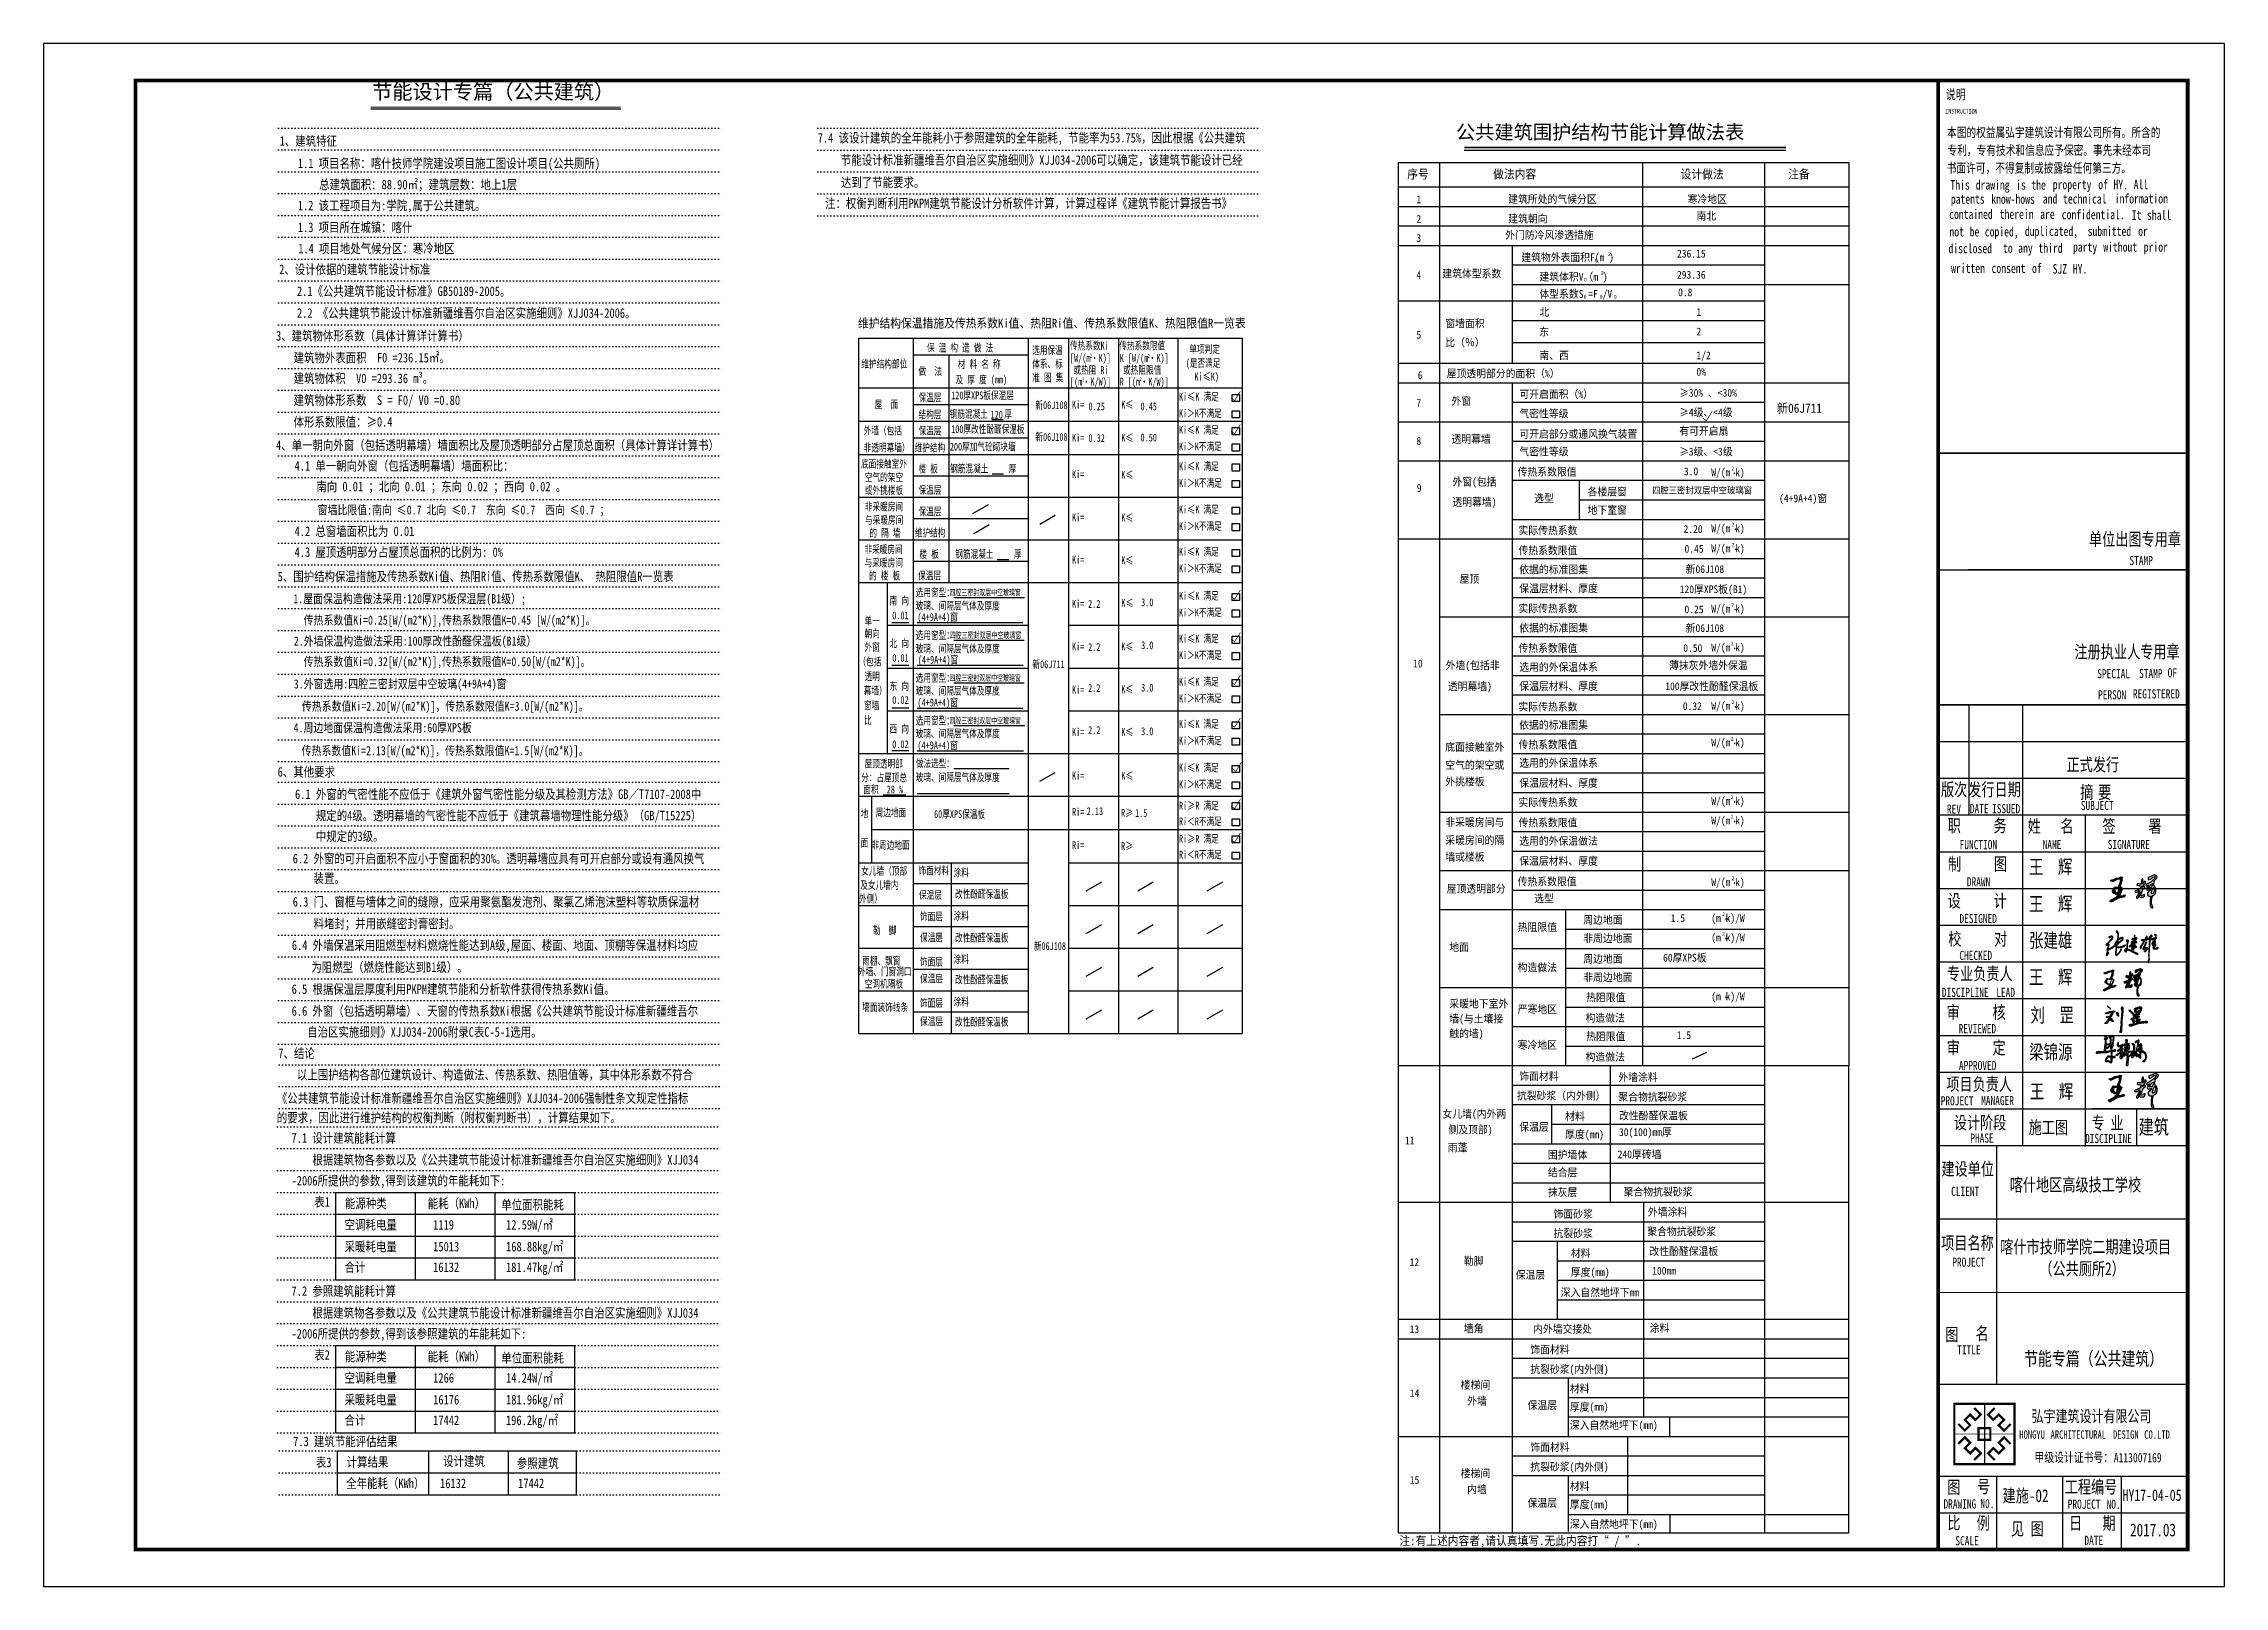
# Model space of a CAD drawing. Extents: x 126592 to 186958, y 280170 to 492839.
# Drawn here: x 127558 to 186958, y 364170 to 406170 of the extents above; entities that cross this region are included whole.
import ezdxf

# ---------------------------------------------------------------- set-up
doc = ezdxf.new("R2010")
doc.units = 0
doc.header["$LTSCALE"] = 1000
doc.header["$MEASUREMENT"] = 0
doc.linetypes.add('DOT2', pattern=[0.125, 0, -0.125])
for name, color, linetype in [('1', 7, 'Continuous'), ('_TCH_MASK', 7, 'Continuous'), ('PUB_TEXT', 7, 'Continuous'), ('PUB_TITLE', 7, 'Continuous'), ('TH_TITLE', 7, 'Continuous'), ('TK', 126, 'Continuous'), ('TWT_TITLE', 7, 'Continuous'), ('WINDOW', 4, 'Continuous'), ('看线', 3, 'Continuous')]:
    doc.layers.add(name, color=color, linetype=linetype)
doc.styles.add('-宋体', font='', dxfattribs={"width": 0.8})
doc.styles.add('FSZ', font='')
doc.styles.add('STYLE3', font='', dxfattribs={"width": 0.7})
doc.styles.get('-宋体').set_extended_font_data('SimSun')
doc.styles.get('FSZ').set_extended_font_data('SimSun')
doc.styles.get('STYLE3').set_extended_font_data('SimSun')

msp = doc.modelspace()

# ---------------------------------------------------------------- texts
at = {"style": '-宋体', "width": 0.75}
msp.add_text('节能专篇（公共建筑）', height=370.3, dxfattribs=at).set_placement((181502, 370183))
at = {"layer": 'TK', "color": 3, "style": '-宋体', "width": 0.75}
msp.add_text('建施-02', height=350, dxfattribs=at).set_placement((180917, 366463))

# ---------------------------------------------------------------- blocks, each defined once
blk = doc.blocks.new('logo')
at = {"color": 6}
blk.add_line((1004, 2011), (1004, 0), dxfattribs=at)
at = {"color": 6, "const_width": 74.6}
for points in [[(0, 2011), (2008, 2011), (2008, 0), (0, 0)], [(809, 1198), (1199, 1198), (1199, 813), (809, 813)]]:
    blk.add_lwpolyline(points, close=True, dxfattribs=at)
at = {"color": 6}
blk.add_lwpolyline([(0, 2011), (2008, 2011), (2008, 0), (0, 0)], close=True, dxfattribs=at)
for points, const_width in [([(660, 1874), (883, 1654), (704, 1475), (526, 1653), (350, 1477), (528, 1299), (350, 1120), (129, 1340)], 74.6), ([(1004, 2011), (1004, 0)], 15.2), ([(1348, 1874), (1125, 1654), (1304, 1475), (1482, 1653), (1658, 1477), (1480, 1299), (1659, 1120), (1879, 1340)], 74.6), ([(0, 1006), (2008, 1006)], 15.2), ([(660, 137), (883, 357), (704, 536), (526, 358), (350, 534), (528, 712), (350, 891), (129, 671)], 74.6), ([(1348, 137), (1125, 357), (1304, 536), (1482, 358), (1658, 534), (1480, 712), (1659, 891), (1879, 671)], 74.6)]:
    blk.add_lwpolyline(points, dxfattribs=dict(at, const_width=const_width))
blk = doc.blocks.new('gfdyrte')
at = {"layer": 'TK', "lineweight": 25}
h = blk.add_hatch(color=1, dxfattribs=at)
h.paths.add_polyline_path([(385681, -109622), (385737, -109602), (385762, -109617), (385888, -109546), (385994, -109531), (386039, -109518), (386086, -109487), (386144, -109509), (386114, -109567), (386112, -109647), (386101, -109678), (386093, -109749), (386048, -109861), (386052, -109904), (386084, -109907), (386151, -109972), (386093, -110105), (386043, -110214), (385978, -110298), (386007, -110296), (386071, -110268), (386125, -110263), (386177, -110254), (386216, -110231), (386253, -110246), (386222, -110305), (386181, -110316), (386121, -110327), (386077, -110342), (386072, -110329), (385993, -110357), (385954, -110369), (385914, -110405), (385879, -110417), (385858, -110436), (385788, -110460), (385746, -110494), (385707, -110512), (385672, -110512), (385647, -110498), (385634, -110471), (385657, -110442), (385726, -110419), (385780, -110376), (385811, -110361), (385861, -110338), (385879, -110324), (385910, -110291), (385964, -110230), (385974, -110220), (385948, -110215), (385908, -110215), (385865, -110205), (385800, -110175), (385749, -110141), (385731, -110096), (385731, -110068), (385820, -109919), (385839, -109909), (385931, -109916), (385960, -109907), (386001, -109910), (385997, -109849), (386027, -109789), (386054, -109734), (386059, -109691), (386059, -109647), (386051, -109585), (386048, -109564), (386005, -109585), (385930, -109593), (385855, -109634), (385795, -109662), (385760, -109681), (385723, -109681), (385661, -109646)])
h.paths.add_polyline_path([(385992, -109964), (385950, -109972), (385869, -109966), (385844, -109984), (385827, -110025), (385832, -110052), (385830, -110095), (385873, -110137), (385927, -110148), (385957, -110154), (385966, -110112), (385975, -110067), (385989, -110004)], flags=16)
h.paths.add_polyline_path([(386045, -109959), (386066, -109961), (386085, -109972), (386088, -109989), (386089, -110015), (386076, -110034), (386063, -110064), (386053, -110092), (386049, -110134), (386038, -110152), (386015, -110142), (386018, -110089), (386030, -110038), (386043, -109988)], flags=16)
at = {"layer": 'TK'}
h = blk.add_hatch(color=1, dxfattribs=at)
h.paths.add_polyline_path([(387420, -109925), (387445, -109964), (387445, -110032), (387426, -110110), (387389, -110184), (387353, -110184), (387336, -110141), (387349, -110065), (387375, -110007), (387392, -109958)], flags=16)
h.paths.add_polyline_path([(387216, -109617), (387288, -109580), (387350, -109530), (387380, -109505), (387448, -109493), (387479, -109493), (387461, -109544), (387412, -109603), (387372, -109640), (387324, -109678), (387297, -109702), (387215, -109749), (387185, -109761), (387136, -109793), (387101, -109824), (387126, -109862), (387159, -109862), (387220, -109819), (387204, -109830), (387184, -109867), (387176, -109881), (387156, -109914), (387136, -109937), (387122, -109976), (387136, -110002), (387179, -110035), (387230, -110021), (387262, -110004), (387291, -110004), (387263, -110050), (387240, -110072), (387213, -110102), (387182, -110134), (387164, -110167), (387148, -110192), (387174, -110237), (387174, -110265), (387234, -110283), (387293, -110283), (387279, -110512), (387279, -110577), (387279, -110659), (387300, -110719), (387300, -110738), (387345, -110757), (387387, -110757), (387387, -110707), (387375, -110671), (387333, -110603), (387333, -110553), (387333, -110500), (387333, -110426), (387352, -110330), (387352, -110275), (387409, -110246), (387457, -110224), (387485, -110187), (387507, -110088), (387507, -110007), (387485, -109919), (387451, -109900), (387437, -109858), (387419, -109824), (387378, -109809), (387341, -109861), (387327, -109908), (387300, -109938), (387207, -109938), (387207, -109919), (387232, -109882), (387269, -109860), (387285, -109816), (387386, -109762), (387422, -109762), (387450, -109704), (387437, -109679), (387422, -109679), (387439, -109650), (387512, -109585), (387535, -109555), (387560, -109494), (387540, -109466), (387461, -109425), (387417, -109425), (387341, -109463), (387272, -109488), (387226, -109502), (387189, -109519), (387189, -109535), (387189, -109577), (387189, -109600)])
h.paths.add_polyline_path([(386945, -109573), (386921, -109621), (386921, -109694), (386921, -109783), (386921, -109793), (386874, -109793), (386812, -109781), (386794, -109781), (386759, -109781), (386736, -109820), (386763, -109849), (386837, -109849), (386889, -109865), (386908, -109884), (386908, -109907), (386874, -109919), (386874, -109954), (386889, -109964), (386814, -110002), (386789, -110015), (386758, -110038), (386734, -110055), (386708, -110055), (386660, -110068), (386645, -110089), (386665, -110116), (386740, -110116), (386778, -110099), (386812, -110068), (386844, -110051), (386844, -110106), (386818, -110127), (386802, -110157), (386785, -110191), (386755, -110268), (386731, -110287), (386716, -110326), (386716, -110357), (386756, -110357), (386790, -110342), (386817, -110300), (386817, -110272), (386829, -110237), (386829, -110212), (386839, -110172), (386854, -110134), (386872, -110121), (386872, -110138), (386872, -110163), (386849, -110183), (386849, -110215), (386831, -110259), (386831, -110271), (386831, -110295), (386857, -110322), (386903, -110339), (386941, -110327), (386958, -110327), (386984, -110327), (387023, -110306), (387041, -110278), (387048, -110249), (387048, -110216), (387038, -110216), (387012, -110216), (386984, -110229), (386968, -110248), (386923, -110261), (386899, -110261), (386891, -110249), (386891, -110226), (386908, -110196), (386921, -110172), (386941, -110119), (386952, -110074), (386970, -110020), (386970, -109991), (387013, -109970), (387059, -109944), (387059, -109899), (387038, -109891), (387016, -109891), (386986, -109905), (386954, -109928), (386943, -109928), (386952, -109897), (386962, -109884), (386980, -109863), (387001, -109842), (387018, -109820), (387038, -109795), (387068, -109761), (387094, -109724), (387087, -109688), (387079, -109688), (387051, -109688), (387028, -109688), (387013, -109712), (387004, -109728), (386990, -109763), (386970, -109783), (386960, -109783), (386960, -109751), (386973, -109710), (386973, -109687), (386981, -109650), (386981, -109627), (386981, -109595), (386968, -109570), (386958, -109570)])
at = {"layer": 'TK', "lineweight": 25}
h = blk.add_hatch(color=1, dxfattribs=at)
edge = h.paths.add_edge_path()
edge.add_spline(control_points=[(385596, -111944), (385609, -111946), (385629, -111941), (385656, -111921), (385684, -111910), (385712, -111906), (385741, -111921), (385748, -111952), (385744, -111980), (385741, -112008), (385717, -112034), (385695, -112064), (385665, -112096), (385631, -112125), (385604, -112163), (385570, -112185), (385551, -112209), (385537, -112221), (385532, -112232), (385540, -112246), (385562, -112234), (385586, -112237), (385613, -112262), (385594, -112295), (385586, -112324), (385579, -112348), (385569, -112368), (385569, -112388), (385565, -112403), (385572, -112415), (385584, -112416), (385589, -112424), (385595, -112432), (385606, -112428), (385617, -112426), (385629, -112419), (385644, -112411), (385661, -112406), (385676, -112394), (385692, -112384), (385713, -112372), (385735, -112359), (385755, -112346), (385774, -112333), (385797, -112319), (385814, -112302), (385838, -112293), (385834, -112276), (385832, -112262), (385832, -112247), (385835, -112232), (385836, -112215), (385840, -112199), (385848, -112174), (385869, -112152), (385888, -112124), (385907, -112106), (385921, -112092), (385935, -112080), (385933, -112058), (385938, -112030), (385946, -112001), (385951, -111950), (385956, -111897), (385952, -111841), (385950, -111803), (385940, -111777), (385932, -111761), (385924, -111738), (385913, -111756), (385888, -111765), (385884, -111728), (385902, -111710), (385928, -111708), (385951, -111725), (385964, -111750), (385975, -111781), (385977, -111813), (385976, -111843), (385977, -111872), (385976, -111910), (385978, -111952), (385970, -111994), (385972, -112021), (385963, -112052), (385995, -112037), (386012, -112019), (386045, -111999), (386078, -111987), (386107, -111973), (386135, -111962), (386167, -111976), (386174, -112008), (386168, -112035), (386156, -112062), (386129, -112084), (386097, -112116), (386057, -112150), (386014, -112183), (385980, -112215), (385954, -112234), (385920, -112249), (385927, -112291), (385917, -112322), (385917, -112341), (385913, -112355), (385931, -112358), (385947, -112357), (385974, -112361), (386006, -112359), (386039, -112361), (386065, -112352), (386088, -112348), (386113, -112337), (386145, -112328), (386175, -112314), (386204, -112306), (386228, -112293), (386246, -112289), (386272, -112270), (386262, -112310), (386239, -112324), (386202, -112337), (386166, -112344), (386132, -112360), (386101, -112370), (386066, -112377), (386029, -112379), (385988, -112383), (385951, -112384), (385926, -112380), (385911, -112378), (385906, -112398), (385900, -112454), (385887, -112530), (385881, -112606), (385877, -112645), (385895, -112664), (385911, -112667), (385931, -112665), (385954, -112635), (385988, -112608), (386013, -112564), (386040, -112537), (386054, -112503), (386074, -112476), (386082, -112451), (386111, -112420), (386109, -112458), (386095, -112481), (386078, -112516), (386051, -112548), (386028, -112589), (385991, -112625), (385957, -112668), (385924, -112688), (385900, -112709), (385882, -112695), (385873, -112680), (385857, -112665), (385855, -112634), (385862, -112600), (385861, -112560), (385866, -112519), (385872, -112479), (385877, -112438), (385882, -112403), (385890, -112375), (385886, -112356), (385869, -112346), (385857, -112333), (385852, -112315), (385828, -112315), (385810, -112338), (385776, -112363), (385740, -112386), (385697, -112407), (385661, -112428), (385630, -112454), (385597, -112451), (385581, -112468), (385565, -112478), (385550, -112473), (385541, -112482), (385543, -112496), (385540, -112515), (385548, -112536), (385550, -112560), (385529, -112583), (385525, -112615), (385516, -112640), (385499, -112666), (385529, -112675), (385531, -112646), (385547, -112624), (385563, -112613), (385586, -112585), (385578, -112619), (385566, -112631), (385557, -112646), (385549, -112659), (385540, -112669), (385532, -112679), (385524, -112696), (385505, -112692), (385483, -112709), (385483, -112671), (385486, -112651), (385491, -112628), (385500, -112611), (385508, -112593), (385522, -112576), (385526, -112556), (385526, -112535), (385524, -112517), (385515, -112499), (385509, -112473), (385515, -112440), (385530, -112409), (385542, -112375), (385558, -112345), (385565, -112317), (385572, -112297), (385579, -112285), (385578, -112268), (385556, -112260), (385535, -112271), (385515, -112282), (385495, -112283), (385478, -112281), (385457, -112267), (385508, -112242), (385527, -112201), (385587, -112141), (385634, -112091), (385673, -112040), (385700, -112015), (385722, -111988), (385728, -111955), (385711, -111931), (385680, -111922), (385658, -111958), (385622, -111960), (385588, -111977), (385574, -111941), (385590, -111942), (385596, -111944)], knot_values=[0, 0, 0, 0, 25.796622, 50.950846, 75.584267, 93.487858, 115.169587, 144.601179, 158.681262, 182.18713, 205.223674, 238.564428, 270.135396, 305.924873, 342.344574, 375.817843, 398.377213, 411.872282, 418.914007, 425.142605, 442.486437, 464.320659, 480.550861, 517.450782, 534.734085, 552.756942, 573.741418, 585.509445, 598.701283, 607.903926, 615.673427, 622.765501, 628.631428, 636.308613, 645.618193, 655.205442, 668.812039, 683.838419, 696.528676, 711.361524, 728.892827, 750.906889, 770.627321, 784.849777, 804.792586, 831.27559, 844.619218, 854.403316, 865.790783, 877.367576, 890.391171, 901.214038, 914.734959, 929.641168, 959.898561, 984.154239, 1007.376143, 1020.697525, 1030.70741, 1049.184872, 1065.708917, 1097.166081, 1119.302376, 1183.358979, 1219.963984, 1249.643425, 1271.176014, 1280.622352, 1296.586762, 1304.727022, 1319.899504, 1345.291634, 1358.197741, 1378.441555, 1399.197839, 1419.432113, 1443.695326, 1476.429052, 1491.773438, 1512.871973, 1544.519816, 1578.085682, 1611.870328, 1638.791556, 1650.3398, 1666.425584, 1690.41124, 1719.702958, 1748.933979, 1772.122448, 1795.862102, 1816.035201, 1843.331309, 1862.892162, 1880.912737, 1910.760428, 1941.294348, 1985.519924, 2032.56982, 2065.87278, 2093.547818, 2108.193687, 2145.98072, 2173.767565, 2183.624636, 2191.940644, 2200.794465, 2216.698863, 2232.657077, 2262.16044, 2291.702523, 2306.56464, 2325.278586, 2347.058159, 2369.306018, 2401.893952, 2422.706415, 2439.295827, 2461.349285, 2473.870001, 2489.907374, 2518.804307, 2542.97478, 2579.134833, 2603.575736, 2628.215542, 2655.216587, 2685.627118, 2713.709257, 2751.534016, 2769.080667, 2773.619624, 2784.78348, 2805.418598, 2915.256287, 2952.54822, 2986.479166, 2998.419823, 3009.687986, 3022.469106, 3043.996323, 3091.77325, 3124.557466, 3158.841338, 3178.8539, 3208.388966, 3232.176198, 3251.960771, 3268.020093, 3289.967766, 3322.84784, 3354.940218, 3387.253174, 3430.100861, 3473.92856, 3511.927094, 3523.658866, 3539.161429, 3554.193249, 3566.192684, 3588.540844, 3619.953208, 3646.976286, 3681.747173, 3714.906334, 3739.644558, 3778.223512, 3796.964859, 3806.589031, 3820.334246, 3838.927599, 3848.772668, 3857.260811, 3886.370069, 3910.986501, 3955.027715, 3986.214032, 4022.008422, 4052.280085, 4075.471868, 4090.505953, 4104.485159, 4116.309678, 4122.28006, 4130.762779, 4148.488018, 4165.889402, 4181.082425, 4202.237634, 4234.012368, 4250.31524, 4271.196902, 4282.684227, 4301.560401, 4321.25047, 4343.349264, 4357.094425, 4375.138759, 4388.487322, 4401.835885, 4412.843155, 4423.655124, 4433.960404, 4443.092116, 4462.351376, 4472.555687, 4493.248576, 4515.339898, 4530.081248, 4544.668042, 4561.047429, 4576.266962, 4593.668346, 4608.017336, 4623.420237, 4635.177592, 4655.044959, 4684.052, 4711.326843, 4734.055868, 4766.554543, 4790.358556, 4801.300026, 4814.171281, 4823.76188, 4833.012299, 4862.114734, 4873.961267, 4887.714658, 4906.38311, 4916.344521, 4931.870619, 4997.407113, 5039.313396, 5121.107429, 5158.803272, 5187.140514, 5205.773572, 5239.511745, 5253.486533, 5270.897735, 5304.262041, 5330.507219, 5357.552507, 5373.167067, 5385.556203, 5385.556203, 5385.556203, 5385.556203], degree=3, periodic=0)
edge = h.paths.add_edge_path(flags=16)
edge.add_spline(control_points=[(385955, -112093), (385968, -112083), (385984, -112070), (386012, -112049), (386038, -112031), (386068, -112013), (386100, -112011), (386127, -112000), (386142, -112011), (386154, -112022), (386139, -112048), (386107, -112069), (386077, -112109), (386040, -112135), (386012, -112157), (385990, -112176), (385970, -112190), (385955, -112201), (385949, -112214), (385931, -112219), (385935, -112194), (385935, -112175), (385954, -112160), (385952, -112139), (385952, -112122), (385952, -112110), (385952, -112100), (385953, -112095), (385955, -112093)], knot_values=[0, 0, 0, 0, 31.504236, 56.372474, 79.057818, 105.415639, 134.817353, 154.90739, 165.334883, 175.172483, 189.332622, 222.163809, 268.373337, 301.511896, 326.350137, 350.340892, 368.175768, 383.19816, 393.379006, 400.912599, 416.158923, 432.357013, 447.870842, 465.774901, 476.632022, 489.427914, 493.693185, 499.726673, 499.726673, 499.726673, 499.726673], degree=3, periodic=0)
edge = h.paths.add_edge_path(flags=16)
edge.add_spline(control_points=[(385861, -112303), (385861, -112297), (385871, -112291), (385881, -112284), (385889, -112279), (385901, -112278), (385897, -112293), (385899, -112305), (385897, -112317), (385894, -112327), (385894, -112335), (385888, -112339), (385880, -112337), (385876, -112329), (385871, -112322), (385866, -112315), (385860, -112309), (385862, -112305), (385861, -112303)], knot_values=[0, 0, 0, 0, 12.077866, 23.039614, 28.422982, 35.169398, 43.987358, 54.319527, 65.326887, 71.525153, 78.831497, 82.641118, 86.698037, 95.571494, 102.390837, 106.956651, 115.599695, 118.03456, 118.03456, 118.03456, 118.03456], degree=3, periodic=0)
edge = h.paths.add_edge_path(flags=16)
edge.add_spline(control_points=[(385921, -112122), (385915, -112126), (385909, -112133), (385902, -112147), (385893, -112159), (385886, -112171), (385878, -112184), (385872, -112201), (385863, -112216), (385860, -112230), (385858, -112241), (385858, -112251), (385858, -112260), (385861, -112267), (385871, -112271), (385880, -112261), (385894, -112254), (385905, -112243), (385917, -112237), (385922, -112225), (385920, -112212), (385921, -112196), (385920, -112177), (385930, -112162), (385937, -112147), (385934, -112135), (385938, -112122), (385927, -112120), (385923, -112121), (385921, -112122)], knot_values=[0, 0, 0, 0, 13.111578, 23.249664, 34.867554, 47.533761, 55.837649, 71.976686, 87.035308, 96.746056, 105.72932, 112.937965, 119.458675, 125.613669, 129.63389, 141.008996, 152.440568, 165.63377, 176.417114, 183.946392, 192.192012, 206.266016, 222.800127, 234.47297, 247.936013, 257.204254, 265.792834, 271.125026, 277.123713, 277.123713, 277.123713, 277.123713], degree=3, periodic=0)
edge = h.paths.add_edge_path(flags=16)
edge.add_spline(control_points=[(385542, -112439), (385542, -112434), (385550, -112427), (385564, -112427), (385574, -112430), (385581, -112434), (385582, -112442), (385578, -112449), (385576, -112458), (385568, -112462), (385557, -112463), (385542, -112466), (385539, -112453), (385537, -112444), (385542, -112441), (385542, -112439)], knot_values=[0, 0, 0, 0, 9.618659, 21.974356, 29.199801, 33.950973, 40.077277, 46.726423, 51.972506, 60.322079, 65.510334, 78.465647, 86.946004, 92.352439, 97.459299, 97.459299, 97.459299, 97.459299], degree=3, periodic=0)
h = blk.add_hatch(color=1, dxfattribs=at)
edge = h.paths.add_edge_path(flags=16)
edge.add_spline(control_points=[(386259, -112482), (386256, -112484), (386251, -112487), (386250, -112497), (386251, -112506), (386254, -112515), (386263, -112520), (386266, -112528), (386273, -112531), (386279, -112531), (386283, -112527), (386288, -112523), (386294, -112522), (386300, -112519), (386304, -112514), (386309, -112507), (386313, -112496), (386316, -112484), (386322, -112471), (386321, -112462), (386323, -112451), (386307, -112451), (386295, -112447), (386286, -112454), (386280, -112458), (386276, -112464), (386272, -112469), (386268, -112473), (386266, -112478), (386262, -112480), (386259, -112482)], knot_values=[0, 0, 0, 0, 10.835565, 16.47834, 28.6918, 37.322787, 46.473312, 56.412009, 61.298118, 66.509311, 73.409753, 78.050635, 85.594607, 91.101944, 97.541725, 105.652369, 116.401292, 131.80245, 143.828313, 156.259393, 159.954723, 176.158144, 187.82759, 198.709649, 206.065722, 211.889638, 218.697579, 224.967031, 227.705969, 236.738185, 236.738185, 236.738185, 236.738185], degree=3, periodic=0)
edge = h.paths.add_edge_path()
edge.add_spline(control_points=[(386306, -112086), (386317, -112082), (386340, -112078), (386376, -112073), (386390, -112102), (386381, -112124), (386383, -112147), (386373, -112166), (386368, -112182), (386360, -112200), (386355, -112216), (386347, -112232), (386344, -112246), (386348, -112266), (386345, -112288), (386351, -112323), (386347, -112357), (386345, -112392), (386346, -112416), (386337, -112432), (386338, -112449), (386357, -112459), (386379, -112456), (386401, -112466), (386425, -112471), (386447, -112482), (386475, -112496), (386501, -112502), (386526, -112515), (386545, -112527), (386567, -112541), (386597, -112548), (386624, -112564), (386661, -112579), (386691, -112592), (386719, -112610), (386741, -112621), (386771, -112627), (386777, -112653), (386765, -112682), (386746, -112658), (386736, -112644), (386719, -112637), (386700, -112634), (386684, -112622), (386664, -112613), (386641, -112605), (386623, -112590), (386596, -112580), (386571, -112562), (386539, -112550), (386513, -112529), (386486, -112519), (386459, -112509), (386436, -112494), (386412, -112489), (386392, -112483), (386374, -112476), (386356, -112475), (386336, -112475), (386331, -112492), (386327, -112509), (386309, -112524), (386301, -112548), (386279, -112552), (386258, -112553), (386249, -112527), (386227, -112515), (386217, -112486), (386241, -112470), (386255, -112454), (386275, -112441), (386292, -112427), (386315, -112441), (386321, -112423), (386323, -112408), (386324, -112387), (386330, -112358), (386326, -112323), (386327, -112285), (386321, -112255), (386325, -112232), (386332, -112214), (386339, -112201), (386340, -112188), (386344, -112179), (386346, -112167), (386351, -112156), (386355, -112146), (386356, -112135), (386359, -112124), (386363, -112111), (386349, -112105), (386341, -112112), (386331, -112114), (386331, -112128), (386313, -112121), (386307, -112109), (386306, -112098), (386309, -112091), (386304, -112086), (386306, -112086)], knot_values=[0, 0, 0, 0, 35.394672, 72.661593, 94.761572, 114.870663, 143.143479, 160.778311, 178.009502, 193.196649, 219.075151, 228.483571, 247.379933, 262.254555, 288.195106, 313.02381, 367.431629, 390.934133, 419.452606, 435.078602, 445.037749, 466.29924, 488.020582, 512.036947, 536.436537, 562.083872, 585.304805, 628.705038, 642.522958, 668.593331, 696.802944, 721.430142, 758.466542, 792.223837, 838.665725, 857.530208, 892.921858, 911.296112, 944.558049, 958.370548, 986.550427, 999.685165, 1017.381044, 1036.014337, 1058.02915, 1075.724943, 1101.881427, 1130.638715, 1145.572508, 1186.506314, 1222.432835, 1249.167834, 1282.925129, 1308.404905, 1336.040722, 1364.552802, 1379.094468, 1399.380323, 1421.766413, 1436.803614, 1451.731078, 1467.357044, 1491.091772, 1520.251821, 1534.344528, 1554.275457, 1576.811398, 1603.445032, 1630.111662, 1649.334113, 1680.838814, 1695.923769, 1721.403526, 1741.334454, 1749.776486, 1771.754099, 1788.286557, 1813.268609, 1858.990092, 1894.83405, 1927.045933, 1949.58778, 1963.700502, 1983.694305, 1992.474029, 2002.306099, 2013.63859, 2028.962392, 2036.931638, 2047.832006, 2060.48908, 2071.920966, 2083.059656, 2094.607362, 2103.355237, 2109.710585, 2126.542614, 2136.88554, 2151.293515, 2156.391922, 2161.508967, 2161.508967, 2161.508967, 2161.508967], degree=3, periodic=0)
h = blk.add_hatch(color=1, dxfattribs=at)
edge = h.paths.add_edge_path(flags=16)
edge.add_spline(control_points=[(386655, -112010), (386652, -112012), (386650, -112019), (386648, -112028), (386648, -112039), (386645, -112052), (386642, -112064), (386639, -112076), (386648, -112085), (386654, -112069), (386664, -112061), (386678, -112055), (386689, -112043), (386700, -112034), (386716, -112026), (386712, -112013), (386710, -112001), (386686, -112003), (386672, -112006), (386658, -112007), (386656, -112009), (386655, -112010)], knot_values=[0, 0, 0, 0, 10.466013, 19.218878, 29.55754, 42.62799, 59.189411, 68.412711, 75.262355, 88.654944, 100.062488, 118.723593, 132.085285, 147.398438, 164.206949, 176.261829, 183.109487, 198.948082, 230.561671, 236.120429, 239.009771, 239.009771, 239.009771, 239.009771], degree=3, periodic=0)
edge = h.paths.add_edge_path()
edge.add_spline(control_points=[(386536, -112032), (386541, -112026), (386553, -112016), (386576, -112011), (386597, -112002), (386615, -112010), (386628, -112005), (386630, -111990), (386628, -111969), (386631, -111946), (386627, -111926), (386623, -111912), (386625, -111893), (386652, -111881), (386658, -111905), (386652, -111921), (386653, -111939), (386654, -111958), (386652, -111972), (386649, -111984), (386665, -111989), (386681, -111981), (386703, -111982), (386718, -111981), (386734, -111983), (386736, -111999), (386736, -112012), (386730, -112028), (386718, -112043), (386704, -112056), (386689, -112069), (386677, -112081), (386664, -112089), (386658, -112099), (386650, -112107), (386646, -112120), (386634, -112116), (386633, -112134), (386629, -112147), (386640, -112165), (386655, -112161), (386666, -112154), (386678, -112146), (386692, -112145), (386707, -112140), (386719, -112140), (386733, -112144), (386730, -112154), (386732, -112164), (386718, -112169), (386705, -112165), (386690, -112170), (386681, -112175), (386670, -112178), (386660, -112184), (386649, -112185), (386639, -112179), (386637, -112191), (386633, -112198), (386634, -112210), (386634, -112218), (386633, -112227), (386631, -112234), (386632, -112242), (386631, -112248), (386632, -112253), (386629, -112261), (386645, -112257), (386656, -112258), (386666, -112259), (386674, -112265), (386672, -112282), (386659, -112301), (386636, -112318), (386618, -112331), (386608, -112350), (386606, -112368), (386619, -112381), (386628, -112373), (386637, -112367), (386649, -112359), (386663, -112355), (386675, -112343), (386690, -112331), (386705, -112331), (386719, -112334), (386721, -112352), (386705, -112364), (386687, -112372), (386666, -112379), (386648, -112383), (386632, -112391), (386621, -112401), (386603, -112405), (386609, -112423), (386607, -112443), (386608, -112464), (386614, -112485), (386600, -112498), (386586, -112492), (386579, -112480), (386588, -112464), (386592, -112446), (386593, -112430), (386589, -112411), (386571, -112428), (386554, -112430), (386536, -112439), (386529, -112457), (386513, -112448), (386519, -112432), (386519, -112412), (386539, -112404), (386553, -112393), (386566, -112381), (386579, -112370), (386591, -112359), (386592, -112344), (386595, -112331), (386596, -112316), (386592, -112306), (386586, -112298), (386575, -112300), (386571, -112313), (386558, -112321), (386548, -112331), (386540, -112343), (386528, -112354), (386514, -112362), (386492, -112362), (386494, -112339), (386508, -112330), (386519, -112313), (386539, -112301), (386557, -112290), (386576, -112285), (386588, -112271), (386608, -112268), (386612, -112248), (386615, -112234), (386610, -112219), (386595, -112214), (386583, -112229), (386561, -112240), (386544, -112254), (386521, -112267), (386506, -112281), (386484, -112302), (386464, -112318), (386446, -112336), (386426, -112349), (386408, -112326), (386436, -112314), (386453, -112292), (386487, -112264), (386516, -112230), (386547, -112204), (386569, -112178), (386587, -112164), (386603, -112146), (386587, -112131), (386570, -112157), (386545, -112164), (386524, -112181), (386491, -112190), (386494, -112154), (386522, -112151), (386546, -112142), (386567, -112123), (386588, -112112), (386611, -112105), (386623, -112086), (386620, -112063), (386618, -112046), (386623, -112024), (386603, -112025), (386589, -112032), (386571, -112039), (386559, -112051), (386542, -112055), (386528, -112044), (386533, -112035), (386536, -112032)], knot_values=[0, 0, 0, 0, 24.459005, 44.86592, 70.307533, 89.902454, 97.614787, 107.59512, 131.774949, 162.007208, 176.535277, 190.06687, 207.191387, 230.789853, 248.87653, 263.895688, 283.385488, 303.535362, 319.780843, 327.840803, 334.459513, 362.350264, 381.099466, 396.557815, 409.948551, 423.974028, 436.753298, 451.848226, 471.606759, 493.941471, 510.580971, 529.603484, 545.57256, 554.815077, 565.500475, 579.350739, 586.071764, 594.56827, 620.763051, 633.668621, 647.925818, 658.761411, 674.542443, 688.215099, 701.620138, 719.766916, 728.782895, 737.514522, 746.349006, 755.365069, 774.856014, 787.411289, 798.574442, 807.91168, 821.766033, 831.175487, 841.346076, 845.59432, 860.91128, 868.97119, 879.046152, 885.796323, 894.630757, 902.690717, 908.735674, 913.437296, 916.862233, 930.37124, 940.452826, 955.615621, 960.863502, 966.90846, 1003.108631, 1028.821026, 1052.459466, 1067.800865, 1092.552496, 1103.403231, 1112.381864, 1124.117481, 1138.54175, 1153.039267, 1167.90453, 1189.291887, 1205.502284, 1212.431915, 1230.730445, 1241.496535, 1271.291944, 1289.351903, 1309.227163, 1324.124867, 1344.201753, 1353.575971, 1370.699009, 1386.870813, 1416.421956, 1433.571429, 1448.436618, 1462.586641, 1473.223694, 1485.257397, 1512.714057, 1526.032004, 1539.282957, 1553.335559, 1576.843802, 1596.114744, 1611.605061, 1621.404064, 1638.527102, 1655.141111, 1677.60173, 1693.97529, 1711.642252, 1729.696565, 1745.900744, 1755.602176, 1772.961761, 1788.182279, 1799.317594, 1806.046314, 1815.753609, 1824.729681, 1842.910284, 1859.059382, 1869.908327, 1886.744147, 1904.626691, 1920.920517, 1938.043605, 1954.878531, 1973.766226, 1997.000237, 2021.691284, 2038.313878, 2053.922448, 2075.646747, 2087.680402, 2110.590449, 2119.96049, 2132.907039, 2147.182299, 2171.202451, 2208.159981, 2213.709571, 2248.933942, 2268.459465, 2304.180401, 2325.755386, 2347.730508, 2363.336478, 2385.552084, 2414.494108, 2454.89009, 2512.088213, 2549.794308, 2578.735434, 2610.368315, 2625.260137, 2636.026226, 2657.9361, 2694.661373, 2714.738259, 2742.409007, 2765.319053, 2784.592087, 2818.351593, 2842.143586, 2868.121743, 2890.259797, 2909.525527, 2930.58341, 2956.331891, 2969.941057, 2980.654062, 3004.409644, 3022.397828, 3036.355296, 3056.60587, 3067.477488, 3080.228052, 3080.228052, 3080.228052, 3080.228052], degree=3, periodic=0)
edge = h.paths.add_edge_path(flags=16)
edge.add_spline(control_points=[(386608, -112164), (386606, -112166), (386600, -112171), (386592, -112179), (386580, -112181), (386572, -112188), (386565, -112196), (386559, -112203), (386556, -112210), (386554, -112219), (386560, -112224), (386568, -112225), (386573, -112217), (386576, -112208), (386583, -112202), (386591, -112200), (386598, -112195), (386608, -112191), (386614, -112183), (386621, -112177), (386622, -112170), (386620, -112162), (386613, -112164), (386609, -112163), (386608, -112164)], knot_values=[0, 0, 0, 0, 9.462199, 23.129599, 31.503556, 44.712405, 55.798616, 64.11133, 70.475, 81.018807, 85.866476, 93.007591, 101.262219, 112.335612, 120.740279, 127.922782, 136.270563, 145.885858, 159.572526, 166.462533, 173.10561, 178.867796, 186.009006, 190.005477, 190.005477, 190.005477, 190.005477], degree=3, periodic=0)
h = blk.add_hatch(color=1, dxfattribs=at)
edge = h.paths.add_edge_path()
edge.add_spline(control_points=[(386970, -112066), (386984, -112066), (387003, -112066), (387034, -112067), (387065, -112050), (387072, -112011), (387096, -111980), (387110, -111951), (387124, -111932), (387125, -111902), (387148, -111921), (387156, -111931), (387174, -111954), (387141, -111948), (387136, -111965), (387122, -111981), (387106, -112005), (387097, -112025), (387085, -112045), (387107, -112045), (387121, -112034), (387151, -112028), (387181, -112020), (387214, -112014), (387233, -112011), (387267, -112004), (387233, -111989), (387232, -111962), (387249, -111940), (387268, -111920), (387294, -111899), (387307, -111877), (387333, -111867), (387338, -111886), (387346, -111898), (387356, -111912), (387351, -111923), (387337, -111933), (387333, -111909), (387313, -111905), (387302, -111925), (387282, -111935), (387269, -111951), (387265, -111962), (387263, -111978), (387291, -111970), (387306, -111952), (387327, -111973), (387314, -111992), (387301, -112006), (387293, -112025), (387283, -112039), (387275, -112075), (387275, -112124), (387271, -112189), (387261, -112241), (387256, -112297), (387260, -112351), (387248, -112419), (387250, -112484), (387234, -112607), (387236, -112744), (387249, -112883), (387215, -112948), (387226, -112984), (387201, -113004), (387181, -112960), (387195, -112925), (387205, -112886), (387230, -112836), (387207, -112744), (387217, -112632), (387214, -112537), (387221, -112467), (387228, -112410), (387228, -112351), (387237, -112291), (387233, -112223), (387246, -112143), (387233, -112084), (387276, -112025), (387232, -112030), (387200, -112039), (387161, -112049), (387134, -112057), (387111, -112063), (387091, -112067), (387059, -112065), (387051, -112113), (387023, -112155), (386992, -112217), (386950, -112274), (386924, -112318), (386895, -112342), (386912, -112363), (386941, -112348), (386928, -112372), (386908, -112372), (386913, -112401), (386889, -112426), (386854, -112400), (386875, -112356), (386898, -112312), (386935, -112259), (386970, -112204), (387006, -112149), (387018, -112112), (387044, -112073), (386990, -112094), (386965, -112080), (386933, -112094), (386919, -112073), (386931, -112053), (386941, -112060), (386944, -112064), (386950, -112065), (386958, -112068), (386964, -112066), (386970, -112066)], knot_values=[0, 0, 0, 0, 25.952585, 51.636703, 67.965693, 104.125625, 133.629124, 159.987574, 175.603302, 192.650395, 206.515224, 223.507092, 233.778788, 253.666142, 261.825602, 271.673572, 304.049709, 323.240192, 332.704129, 342.231182, 357.894694, 378.736102, 410.131273, 431.210789, 451.411002, 467.014663, 481.197714, 507.609172, 518.401185, 545.927663, 570.633714, 593.928321, 609.197082, 618.120414, 632.850803, 644.905303, 653.428844, 659.248101, 677.646639, 686.849127, 699.549667, 725.743416, 738.521228, 744.83054, 752.810723, 769.896628, 787.750181, 801.861944, 818.909001, 833.09021, 847.820633, 864.780966, 873.007061, 932.50287, 977.786065, 1024.626627, 1054.973634, 1106.450794, 1150.14902, 1212.950941, 1257.462457, 1435.52194, 1532.547723, 1571.515325, 1597.831016, 1610.424852, 1625.444888, 1681.551315, 1701.703346, 1717.751666, 1808.610851, 1903.768945, 1982.755773, 2025.310825, 2066.846756, 2115.253452, 2161.873827, 2206.228347, 2275.169488, 2339.544009, 2366.475595, 2379.125652, 2421.277855, 2454.619431, 2469.894057, 2485.425005, 2508.583281, 2518.149689, 2556.666223, 2590.603234, 2642.431915, 2714.476319, 2749.489633, 2771.43994, 2782.089017, 2800.003472, 2809.692634, 2824.872459, 2838.179621, 2864.802367, 2883.080431, 2916.49465, 2957.795956, 3006.715998, 3061.561635, 3113.04816, 3150.513709, 3166.090988, 3191.669454, 3228.39046, 3244.507327, 3258.872849, 3273.753715, 3279.707632, 3283.349075, 3286.464787, 3291.848091, 3303.314003, 3303.314003, 3303.314003, 3303.314003], degree=3, periodic=0)
edge = h.paths.add_edge_path()
edge.add_spline(control_points=[(387333, -112048), (387337, -112038), (387350, -112025), (387377, -112019), (387404, -112012), (387428, -112002), (387453, -111996), (387478, -111986), (387495, -111966), (387522, -111963), (387531, -111985), (387525, -112010), (387496, -112007), (387489, -112034), (387485, -112054), (387474, -112075), (387471, -112094), (387471, -112109), (387467, -112130), (387495, -112115), (387505, -112142), (387496, -112159), (387487, -112173), (387472, -112183), (387465, -112199), (387449, -112213), (387446, -112231), (387442, -112250), (387455, -112259), (387474, -112266), (387476, -112246), (387490, -112238), (387504, -112243), (387518, -112258), (387507, -112285), (387488, -112307), (387470, -112335), (387450, -112357), (387436, -112379), (387425, -112390), (387417, -112403), (387426, -112415), (387443, -112417), (387463, -112415), (387486, -112412), (387510, -112417), (387528, -112403), (387550, -112396), (387569, -112394), (387592, -112386), (387588, -112369), (387606, -112369), (387606, -112382), (387605, -112393), (387605, -112403), (387605, -112414), (387592, -112421), (387578, -112415), (387560, -112415), (387548, -112423), (387534, -112446), (387491, -112430), (387453, -112435), (387425, -112434), (387403, -112435), (387396, -112418), (387385, -112403), (387396, -112389), (387405, -112376), (387415, -112362), (387427, -112347), (387440, -112329), (387456, -112316), (387464, -112303), (387479, -112294), (387469, -112279), (387455, -112281), (387442, -112286), (387435, -112300), (387431, -112317), (387413, -112321), (387396, -112322), (387380, -112309), (387374, -112291), (387367, -112276), (387362, -112257), (387351, -112237), (387347, -112209), (387355, -112186), (387366, -112169), (387374, -112147), (387401, -112133), (387424, -112118), (387446, -112124), (387451, -112104), (387447, -112086), (387452, -112064), (387459, -112045), (387462, -112032), (387464, -112015), (387447, -112023), (387435, -112031), (387412, -112035), (387393, -112048), (387371, -112049), (387358, -112063), (387345, -112073), (387325, -112067), (387331, -112055), (387333, -112048)], knot_values=[0, 0, 0, 0, 21.197446, 43.137125, 62.503937, 85.386886, 102.397921, 123.758136, 145.089808, 162.248202, 175.586348, 192.090395, 213.838319, 223.531112, 250.670069, 262.715537, 277.921785, 292.90679, 300.362059, 316.774436, 333.144826, 348.94343, 361.963948, 370.805148, 388.846329, 400.494972, 417.707876, 431.127361, 439.055386, 452.810837, 465.486659, 474.185126, 488.121226, 496.048546, 520.039916, 542.845048, 567.081399, 594.507977, 611.732494, 626.125601, 634.594204, 642.520223, 655.821798, 671.5191, 689.546813, 709.365023, 725.441229, 737.253777, 762.298412, 775.208798, 782.178855, 792.328829, 799.479375, 808.24268, 818.3861, 824.444283, 831.478179, 847.714198, 857.864171, 872.178634, 878.444755, 918.09195, 950.815155, 971.555166, 983.160011, 998.639652, 1009.588684, 1020.919129, 1034.468401, 1045.985808, 1060.452046, 1080.744158, 1095.648706, 1107.825894, 1118.271143, 1127.599119, 1138.670097, 1147.32836, 1158.706122, 1173.746215, 1183.947793, 1197.782112, 1213.181759, 1227.402093, 1239.940556, 1251.409916, 1272.886113, 1293.276356, 1315.14789, 1326.478726, 1341.13111, 1367.235465, 1394.009609, 1402.194871, 1412.26628, 1430.678128, 1448.28094, 1462.440232, 1476.505958, 1483.681578, 1490.50663, 1508.122312, 1523.655195, 1542.197388, 1558.710275, 1572.528775, 1584.20394, 1595.043343, 1608.918918, 1608.918918, 1608.918918, 1608.918918], degree=3, periodic=0)
edge = h.paths.add_edge_path()
edge.add_spline(control_points=[(387463, -111849), (387468, -111855), (387477, -111860), (387494, -111861), (387508, -111862), (387523, -111868), (387519, -111886), (387538, -111903), (387516, -111909), (387512, -111896), (387500, -111885), (387482, -111892), (387459, -111882), (387465, -111863), (387447, -111853), (387458, -111845), (387462, -111848), (387463, -111849)], knot_values=[0, 0, 0, 0, 14.316415, 25.660757, 37.535544, 47.192044, 57.673329, 74.57473, 83.789423, 93.166167, 101.46171, 119.760041, 134.244756, 146.112177, 158.091971, 163.816055, 168.01066, 168.01066, 168.01066, 168.01066], degree=3, periodic=0)
edge = h.paths.add_edge_path(flags=17)
edge.add_spline(control_points=[(387107, -112147), (387103, -112157), (387097, -112173), (387084, -112203), (387075, -112238), (387055, -112272), (387042, -112307), (387028, -112340), (387014, -112371), (387010, -112399), (387003, -112424), (387004, -112448), (387003, -112466), (387012, -112483), (387028, -112463), (387033, -112444), (387057, -112431), (387076, -112416), (387097, -112404), (387118, -112398), (387146, -112392), (387145, -112436), (387106, -112451), (387100, -112492), (387075, -112513), (387056, -112511), (387037, -112510), (387044, -112532), (387045, -112553), (387065, -112555), (387080, -112557), (387086, -112541), (387101, -112522), (387120, -112500), (387134, -112472), (387147, -112452), (387164, -112432), (387163, -112407), (387166, -112369), (387130, -112376), (387103, -112371), (387081, -112391), (387060, -112395), (387031, -112421), (387044, -112377), (387047, -112352), (387063, -112314), (387080, -112274), (387102, -112226), (387112, -112189), (387128, -112157), (387117, -112144), (387109, -112144), (387107, -112147)], knot_values=[0, 0, 0, 0, 21.224075, 45.345479, 74.068765, 105.081458, 134.833567, 161.316096, 188.067147, 211.530712, 227.525617, 248.527389, 264.274111, 271.996198, 283.070365, 305.434232, 322.242922, 341.892371, 362.011074, 376.8463, 395.419589, 411.599399, 453.567778, 478.000099, 502.010449, 518.380849, 525.234341, 537.165585, 556.995186, 568.987179, 578.8813, 587.956467, 605.351906, 636.504193, 654.346855, 676.466153, 693.197676, 712.050427, 736.00453, 758.885584, 778.41724, 799.065413, 819.442107, 835.251063, 859.790503, 878.899202, 903.960891, 949.55483, 982.679319, 1023.70239, 1044.821419, 1053.18495, 1059.482707, 1059.482707, 1059.482707, 1059.482707], degree=3, periodic=0)
edge = h.paths.add_edge_path(flags=16)
edge.add_spline(control_points=[(387418, -112150), (387411, -112153), (387402, -112158), (387391, -112171), (387384, -112184), (387378, -112197), (387377, -112210), (387379, -112222), (387384, -112232), (387388, -112239), (387393, -112249), (387407, -112243), (387416, -112233), (387427, -112221), (387429, -112206), (387435, -112193), (387439, -112178), (387448, -112168), (387452, -112156), (387445, -112146), (387434, -112144), (387425, -112147), (387420, -112149), (387418, -112150)], knot_values=[0, 0, 0, 0, 15.132867, 26.607856, 37.885424, 50.001931, 58.598379, 68.659905, 77.114758, 83.366804, 90.397207, 98.26028, 111.31348, 123.292181, 134.11955, 144.488154, 157.444466, 167.805365, 177.099968, 183.339377, 193.571657, 200.47446, 205.412305, 205.412305, 205.412305, 205.412305], degree=3, periodic=0)
h = blk.add_hatch(color=1, dxfattribs=at)
h.paths.add_polyline_path([(385401, -113406), (385447, -113389), (385468, -113402), (385573, -113343), (385662, -113330), (385699, -113320), (385738, -113293), (385786, -113312), (385761, -113360), (385759, -113427), (385750, -113453), (385744, -113512), (385707, -113605), (385710, -113641), (385736, -113644), (385792, -113698), (385744, -113808), (385702, -113900), (385648, -113970), (385673, -113968), (385725, -113945), (385770, -113940), (385814, -113932), (385846, -113914), (385877, -113926), (385851, -113976), (385817, -113984), (385767, -113994), (385730, -114006), (385727, -113995), (385661, -114018), (385628, -114029), (385595, -114058), (385566, -114069), (385548, -114084), (385490, -114105), (385455, -114132), (385422, -114148), (385393, -114148), (385372, -114136), (385362, -114113), (385381, -114089), (385438, -114070), (385483, -114034), (385509, -114022), (385550, -114003), (385566, -113991), (385592, -113963), (385636, -113913), (385644, -113904), (385623, -113900), (385589, -113900), (385554, -113892), (385499, -113867), (385457, -113839), (385442, -113801), (385442, -113778), (385516, -113653), (385532, -113645), (385609, -113651), (385633, -113644), (385667, -113646), (385664, -113595), (385688, -113545), (385712, -113499), (385716, -113464), (385716, -113427), (385709, -113375), (385706, -113358), (385671, -113375), (385608, -113382), (385546, -113416), (385495, -113439), (385467, -113456), (385435, -113456), (385384, -113426)])
h.paths.add_polyline_path([(385659, -113691), (385625, -113698), (385557, -113693), (385537, -113707), (385522, -113742), (385526, -113765), (385525, -113800), (385560, -113835), (385606, -113844), (385631, -113849), (385638, -113815), (385645, -113777), (385657, -113724)], flags=16)
h.paths.add_polyline_path([(385704, -113687), (385722, -113688), (385737, -113698), (385739, -113712), (385741, -113734), (385730, -113749), (385719, -113774), (385711, -113798), (385707, -113833), (385698, -113848), (385679, -113840), (385681, -113796), (385692, -113753), (385702, -113711)], flags=16)
at = {"layer": 'TK'}
h = blk.add_hatch(color=1, dxfattribs=at)
h.paths.add_polyline_path([(386850, -113659), (386870, -113691), (386870, -113748), (386855, -113813), (386824, -113875), (386794, -113875), (386780, -113838), (386790, -113775), (386812, -113727), (386826, -113686)], flags=16)
h.paths.add_polyline_path([(386680, -113402), (386740, -113371), (386791, -113329), (386816, -113309), (386873, -113298), (386899, -113298), (386883, -113341), (386843, -113390), (386810, -113421), (386769, -113452), (386747, -113473), (386679, -113512), (386654, -113522), (386613, -113548), (386584, -113574), (386605, -113606), (386632, -113606), (386683, -113570), (386670, -113580), (386653, -113610), (386646, -113622), (386629, -113649), (386613, -113669), (386601, -113701), (386613, -113723), (386649, -113750), (386692, -113739), (386718, -113724), (386742, -113724), (386719, -113763), (386699, -113781), (386677, -113806), (386651, -113833), (386636, -113860), (386623, -113881), (386645, -113918), (386645, -113942), (386694, -113957), (386743, -113957), (386732, -114148), (386732, -114202), (386732, -114270), (386750, -114321), (386750, -114336), (386788, -114352), (386822, -114352), (386822, -114310), (386812, -114280), (386777, -114224), (386777, -114182), (386777, -114138), (386777, -114076), (386793, -113996), (386793, -113950), (386841, -113926), (386881, -113908), (386904, -113877), (386922, -113795), (386922, -113727), (386904, -113654), (386876, -113638), (386864, -113603), (386848, -113575), (386815, -113562), (386784, -113606), (386772, -113644), (386750, -113669), (386672, -113669), (386672, -113654), (386693, -113622), (386724, -113604), (386737, -113568), (386821, -113523), (386851, -113523), (386874, -113475), (386864, -113454), (386851, -113454), (386865, -113429), (386926, -113375), (386946, -113350), (386966, -113300), (386950, -113276), (386883, -113242), (386847, -113242), (386784, -113274), (386727, -113295), (386688, -113306), (386657, -113320), (386657, -113333), (386657, -113368), (386657, -113388)])
h.paths.add_polyline_path([(386454, -113365), (386434, -113405), (386434, -113466), (386434, -113540), (386434, -113548), (386395, -113548), (386343, -113539), (386328, -113539), (386299, -113539), (386280, -113571), (386302, -113595), (386364, -113595), (386408, -113609), (386423, -113625), (386423, -113643), (386395, -113654), (386395, -113683), (386408, -113691), (386345, -113723), (386324, -113733), (386298, -113753), (386278, -113767), (386256, -113767), (386216, -113778), (386204, -113795), (386220, -113818), (386283, -113818), (386314, -113803), (386343, -113778), (386370, -113764), (386370, -113809), (386348, -113827), (386334, -113852), (386321, -113881), (386296, -113945), (386276, -113960), (386263, -113993), (386263, -114019), (386297, -114019), (386325, -114006), (386347, -113971), (386347, -113948), (386357, -113919), (386357, -113898), (386366, -113864), (386378, -113833), (386393, -113822), (386393, -113836), (386393, -113857), (386374, -113874), (386374, -113900), (386359, -113937), (386359, -113947), (386359, -113967), (386381, -113989), (386419, -114004), (386450, -113994), (386465, -113994), (386486, -113994), (386518, -113976), (386534, -113953), (386540, -113928), (386540, -113901), (386531, -113901), (386510, -113901), (386486, -113912), (386473, -113928), (386436, -113939), (386416, -113939), (386409, -113928), (386409, -113909), (386423, -113884), (386434, -113865), (386450, -113820), (386460, -113783), (386474, -113738), (386474, -113714), (386510, -113696), (386549, -113674), (386549, -113637), (386531, -113631), (386513, -113631), (386488, -113642), (386461, -113661), (386452, -113661), (386460, -113636), (386468, -113625), (386483, -113607), (386501, -113589), (386515, -113571), (386531, -113551), (386557, -113522), (386578, -113491), (386572, -113461), (386565, -113461), (386542, -113461), (386523, -113461), (386510, -113481), (386503, -113495), (386491, -113523), (386475, -113540), (386466, -113540), (386466, -113514), (386477, -113479), (386477, -113460), (386484, -113429), (386484, -113410), (386484, -113384), (386473, -113363), (386465, -113363)])
at = {"layer": 'TK', "lineweight": 25}
h = blk.add_hatch(color=1, dxfattribs=at)
h.paths.add_polyline_path([(386168, -114876), (386168, -114843), (386156, -114812), (386115, -114809), (386100, -114829), (386096, -114873), (386116, -114997), (386109, -115120), (386086, -115326), (386075, -115449), (386086, -115526), (386064, -115649), (386059, -115772), (386037, -115808), (386023, -115810), (386039, -115833), (386100, -115833), (386112, -115800), (386122, -115696), (386132, -115531), (386135, -115443), (386137, -115343), (386157, -115145), (386163, -115072), (386168, -115029), (386166, -114968)])
h.paths.add_polyline_path([(385965, -115050), (385939, -115034), (385910, -115032), (385887, -115059), (385908, -115084), (385927, -115128), (385953, -115163), (385978, -115186), (385991, -115175), (385984, -115147), (385976, -115130), (385973, -115095)])
h.paths.add_polyline_path([(385706, -114976), (385622, -114990), (385554, -115020), (385505, -115026), (385468, -115042), (385464, -115050), (385462, -115074), (385477, -115091), (385518, -115084), (385568, -115074), (385614, -115051), (385677, -115033), (385720, -115023), (385712, -115044), (385686, -115072), (385667, -115105), (385647, -115161), (385628, -115202), (385615, -115215), (385576, -115200), (385537, -115191), (385505, -115189), (385490, -115206), (385492, -115232), (385522, -115243), (385572, -115257), (385590, -115273), (385567, -115313), (385534, -115349), (385509, -115404), (385462, -115435), (385430, -115456), (385427, -115480), (385454, -115485), (385513, -115482), (385536, -115452), (385551, -115418), (385600, -115355), (385637, -115295), (385656, -115323), (385669, -115340), (385701, -115369), (385727, -115398), (385758, -115398), (385781, -115391), (385763, -115357), (385723, -115334), (385690, -115291), (385659, -115251), (385674, -115222), (385717, -115130), (385749, -115062), (385767, -115026), (385785, -115023), (385825, -114998), (385823, -114961), (385775, -114961)])
h.paths.add_polyline_path([(385574, -114769), (385555, -114754), (385555, -114734), (385536, -114725), (385519, -114760), (385496, -114756), (385514, -114798), (385548, -114833), (385566, -114853), (385599, -114850), (385619, -114896), (385663, -114915), (385676, -114882), (385660, -114848), (385634, -114819), (385598, -114791)])
h = blk.add_hatch(color=1, dxfattribs=at)
h.paths.add_polyline_path([(386557, -115090), (386587, -115116), (386604, -115119), (386621, -115113), (386621, -115096), (386541, -115015), (386446, -114920), (386424, -114925), (386412, -114962), (386430, -114983), (386462, -114999), (386497, -115033)])
h.paths.add_polyline_path([(386796, -115329), (386787, -115369), (386798, -115388), (386854, -115359), (386866, -115333), (386872, -115311), (386850, -115304), (386830, -115313)])
h.paths.add_polyline_path([(386594, -115496), (386534, -115508), (386472, -115506), (386437, -115519), (386427, -115551), (386437, -115574), (386460, -115584), (386514, -115584), (386560, -115573), (386613, -115553), (386669, -115534), (386746, -115508), (386831, -115485), (386894, -115474), (386960, -115468), (387007, -115460), (387042, -115459), (387083, -115459), (387122, -115469), (387150, -115448), (387166, -115408), (387150, -115389), (387076, -115387), (387002, -115395), (386951, -115403), (386902, -115413), (386832, -115417), (386777, -115436), (386717, -115456), (386676, -115476), (386643, -115481), (386634, -115470), (386628, -115449), (386628, -115434), (386634, -115402), (386634, -115378), (386634, -115361), (386592, -115343), (386570, -115347), (386558, -115365), (386574, -115400), (386574, -115427), (386589, -115461)])
blk.add_hatch(color=1, dxfattribs=at).paths.add_polyline_path([(386792, -115046), (386817, -115012), (386828, -114993), (386859, -114965), (386858, -114935), (386838, -114931), (386812, -114928), (386796, -114945), (386781, -114966), (386760, -114995), (386745, -115014), (386730, -115020), (386713, -115014), (386719, -114987), (386724, -114965), (386702, -114957), (386682, -114949), (386661, -114949), (386639, -114957), (386627, -114967), (386649, -114995), (386674, -115025), (386701, -115035), (386719, -115040), (386731, -115054), (386719, -115055), (386708, -115080), (386688, -115086), (386656, -115096), (386631, -115117), (386609, -115117), (386601, -115136), (386586, -115149), (386593, -115177), (386608, -115188), (386645, -115178), (386678, -115154), (386697, -115149), (386698, -115167), (386697, -115188), (386688, -115191), (386652, -115208), (386607, -115228), (386572, -115243), (386529, -115267), (386517, -115275), (386496, -115307), (386504, -115324), (386546, -115335), (386576, -115316), (386610, -115298), (386659, -115280), (386693, -115253), (386706, -115248), (386708, -115275), (386714, -115301), (386716, -115341), (386714, -115375), (386708, -115405), (386708, -115419), (386723, -115424), (386749, -115423), (386760, -115386), (386767, -115325), (386770, -115273), (386765, -115239), (386781, -115237), (386820, -115225), (386826, -115192), (386812, -115168), (386786, -115162), (386772, -115176), (386749, -115191), (386737, -115186), (386739, -115170), (386731, -115151), (386707, -115139), (386718, -115138), (386748, -115125), (386786, -115112), (386826, -115129), (386842, -115125), (386826, -115099), (386819, -115081), (386826, -115081), (386851, -115049), (386885, -115010), (386918, -114937), (386932, -114857), (386901, -114811), (386858, -114800), (386807, -114816), (386688, -114850), (386663, -114868), (386623, -114885), (386619, -114908), (386625, -114927), (386646, -114934), (386665, -114929), (386673, -114917), (386734, -114890), (386814, -114867), (386862, -114855), (386879, -114874), (386872, -114925), (386852, -114985), (386815, -115058), (386775, -115079), (386776, -115063)])
at = {"layer": 'TK'}
h = blk.add_hatch(color=256, dxfattribs=at)
h.dxf.hatch_style = 1
h.paths.add_polyline_path([(385426, -116093), (385405, -116099), (385400, -116110), (385405, -116124), (385418, -116127), (385425, -116135), (385431, -116166), (385431, -116211), (385430, -116276), (385422, -116351), (385409, -116445), (385408, -116483), (385405, -116523), (385392, -116546), (385398, -116567), (385414, -116583), (385435, -116578), (385450, -116562), (385458, -116532), (385458, -116502), (385460, -116490), (385467, -116483), (385480, -116489), (385499, -116489), (385519, -116489), (385541, -116485), (385574, -116465), (385593, -116443), (385611, -116419), (385621, -116398), (385628, -116382), (385634, -116380), (385639, -116383), (385641, -116392), (385644, -116414), (385641, -116426), (385652, -116453), (385660, -116471), (385672, -116486), (385669, -116508), (385665, -116538), (385670, -116573), (385670, -116586), (385657, -116592), (385584, -116613), (385521, -116623), (385447, -116627), (385382, -116629), (385330, -116632), (385316, -116635), (385297, -116639), (385261, -116639), (385198, -116639), (385125, -116643), (385087, -116649), (385073, -116657), (385070, -116671), (385075, -116681), (385080, -116691), (385091, -116696), (385102, -116696), (385121, -116691), (385137, -116688), (385148, -116682), (385179, -116679), (385228, -116680), (385251, -116676), (385269, -116668), (385303, -116669), (385322, -116658), (385338, -116658), (385397, -116658), (385445, -116658), (385503, -116661), (385557, -116649), (385582, -116637), (385620, -116629), (385646, -116621), (385674, -116621), (385679, -116629), (385679, -116662), (385679, -116685), (385677, -116730), (385681, -116781), (385682, -116806), (385686, -116822), (385683, -116831), (385665, -116830), (385634, -116824), (385610, -116819), (385577, -116816), (385550, -116819), (385530, -116833), (385498, -116864), (385480, -116893), (385464, -116928), (385457, -116946), (385445, -116976), (385443, -116999), (385461, -117021), (385475, -117031), (385509, -117033), (385540, -117032), (385573, -117034), (385601, -117045), (385625, -117065), (385643, -117079), (385671, -117082), (385700, -117079), (385713, -117067), (385713, -117047), (385718, -117025), (385724, -117009), (385723, -116979), (385723, -116947), (385728, -116922), (385728, -116908), (385724, -116893), (385728, -116874), (385729, -116865), (385763, -116863), (385784, -116866), (385807, -116867), (385821, -116870), (385839, -116865), (385842, -116853), (385843, -116841), (385839, -116830), (385829, -116824), (385810, -116824), (385798, -116834), (385788, -116838), (385771, -116840), (385763, -116835), (385746, -116835), (385729, -116835), (385726, -116830), (385722, -116810), (385718, -116786), (385720, -116763), (385714, -116735), (385714, -116716), (385716, -116678), (385716, -116650), (385717, -116618), (385723, -116609), (385731, -116604), (385763, -116604), (385796, -116604), (385814, -116605), (385828, -116608), (385844, -116607), (385857, -116601), (385863, -116585), (385864, -116570), (385863, -116555), (385849, -116555), (385828, -116554), (385803, -116560), (385794, -116571), (385787, -116574), (385749, -116577), (385726, -116579), (385712, -116580), (385710, -116577), (385710, -116559), (385712, -116518), (385717, -116484), (385719, -116466), (385731, -116447), (385742, -116442), (385748, -116415), (385761, -116393), (385779, -116373), (385782, -116348), (385777, -116339), (385760, -116333), (385758, -116328), (385758, -116311), (385765, -116306), (385768, -116297), (385771, -116270), (385774, -116258), (385782, -116219), (385785, -116186), (385787, -116168), (385796, -116120), (385795, -116061), (385799, -116025), (385789, -116005), (385776, -115991), (385750, -115980), (385700, -115977), (385672, -115977), (385632, -115978), (385608, -115979), (385590, -115992), (385586, -116009), (385586, -116027), (385590, -116050), (385597, -116057), (385606, -116057), (385617, -116050), (385619, -116028), (385625, -116016), (385630, -116011), (385653, -116011), (385672, -116009), (385701, -116008), (385728, -116008), (385745, -116008), (385756, -116016), (385760, -116026), (385759, -116044), (385760, -116067), (385758, -116100), (385755, -116135), (385753, -116173), (385746, -116212), (385737, -116257), (385731, -116282), (385728, -116312), (385726, -116326), (385709, -116331), (385685, -116331), (385666, -116331), (385661, -116324), (385661, -116306), (385665, -116293), (385675, -116264), (385679, -116238), (385684, -116206), (385685, -116168), (385685, -116132), (385681, -116094), (385675, -116068), (385664, -116060), (385653, -116060), (385643, -116074), (385643, -116094), (385644, -116124), (385647, -116167), (385643, -116215), (385640, -116253), (385627, -116306), (385623, -116321), (385616, -116327), (385581, -116321), (385558, -116321), (385523, -116325), (385493, -116329), (385468, -116329), (385467, -116323), (385471, -116305), (385473, -116275), (385475, -116238), (385475, -116203), (385474, -116164), (385467, -116133), (385460, -116117), (385453, -116100), (385443, -116095)])
h.paths.add_polyline_path([(385959, -116624), (385954, -116614), (385943, -116614), (385937, -116601), (385941, -116580), (385970, -116554), (386011, -116530), (386056, -116504), (386082, -116489), (386099, -116479), (386116, -116476), (386131, -116478), (386143, -116488), (386145, -116503), (386144, -116516), (386135, -116542), (386128, -116564), (386123, -116585), (386116, -116609), (386128, -116605), (386137, -116612), (386139, -116622), (386132, -116666), (386109, -116734), (386097, -116766), (386087, -116816), (386088, -116834), (386092, -116848), (386102, -116848), (386113, -116836), (386127, -116809), (386146, -116777), (386156, -116752), (386165, -116729), (386178, -116707), (386184, -116688), (386188, -116668), (386192, -116660), (386198, -116644), (386206, -116626), (386210, -116618), (386218, -116618), (386221, -116623), (386221, -116634), (386218, -116656), (386209, -116685), (386203, -116709), (386194, -116739), (386186, -116771), (386164, -116826), (386127, -116873), (386113, -116885), (386108, -116888), (386104, -116908), (386098, -116919), (386081, -116921), (386066, -116913), (386055, -116889), (386052, -116868), (386053, -116838), (386060, -116796), (386066, -116765), (386071, -116737), (386076, -116707), (386081, -116690), (386084, -116681), (386085, -116673), (386082, -116670), (386074, -116669), (386063, -116669), (386056, -116685), (386032, -116705), (386008, -116713), (385998, -116724), (385986, -116737), (385961, -116757), (385938, -116772), (385916, -116789), (385906, -116792), (385894, -116789), (385885, -116783), (385885, -116768), (385903, -116756), (385918, -116744), (385933, -116740), (385944, -116725), (385962, -116711), (385977, -116707), (385999, -116685), (386017, -116671), (386036, -116657), (386048, -116639), (386056, -116626), (386066, -116611), (386078, -116605), (386085, -116581), (386096, -116563), (386099, -116547), (386103, -116542), (386105, -116531), (386102, -116527), (386090, -116527), (386079, -116528), (386074, -116534), (386059, -116550), (386042, -116562), (386014, -116579), (385999, -116586), (385985, -116592), (385973, -116599), (385970, -116607), (385968, -116617), (385964, -116623)])
h.paths.add_polyline_path([(386541, -116303), (386572, -116298), (386599, -116308), (386610, -116328), (386622, -116340), (386625, -116348), (386628, -116367), (386631, -116376), (386634, -116387), (386637, -116404), (386636, -116426), (386637, -116449), (386640, -116457), (386640, -116468), (386635, -116490), (386635, -116513), (386635, -116536), (386631, -116550), (386627, -116566), (386630, -116583), (386627, -116595), (386619, -116623), (386615, -116640), (386612, -116679), (386609, -116710), (386605, -116743), (386605, -116774), (386595, -116788), (386591, -116829), (386577, -116860), (386565, -116874), (386548, -116885), (386532, -116878), (386527, -116867), (386527, -116844), (386536, -116812), (386547, -116789), (386558, -116778), (386566, -116751), (386568, -116731), (386575, -116679), (386579, -116650), (386578, -116642), (386573, -116643), (386570, -116652), (386564, -116672), (386554, -116692), (386539, -116705), (386527, -116714), (386527, -116732), (386504, -116762), (386466, -116797), (386442, -116815), (386426, -116824), (386412, -116829), (386397, -116829), (386384, -116830), (386381, -116832), (386377, -116853), (386379, -116890), (386376, -116924), (386374, -116971), (386375, -117006), (386368, -117049), (386364, -117105), (386360, -117147), (386357, -117175), (386346, -117190), (386340, -117210), (386323, -117215), (386311, -117209), (386304, -117196), (386308, -117175), (386313, -117136), (386320, -117088), (386328, -117036), (386332, -117004), (386334, -116974), (386333, -116942), (386335, -116895), (386337, -116864), (386340, -116832), (386340, -116816), (386330, -116794), (386324, -116781), (386319, -116769), (386324, -116754), (386334, -116744), (386337, -116733), (386337, -116718), (386334, -116703), (386313, -116704), (386302, -116713), (386290, -116732), (386275, -116754), (386263, -116780), (386239, -116807), (386220, -116819), (386206, -116818), (386201, -116808), (386201, -116793), (386205, -116782), (386216, -116766), (386229, -116749), (386250, -116717), (386266, -116697), (386276, -116678), (386289, -116656), (386306, -116631), (386320, -116613), (386329, -116601), (386332, -116593), (386332, -116585), (386330, -116579), (386321, -116579), (386303, -116598), (386291, -116605), (386271, -116605), (386253, -116601), (386233, -116596), (386226, -116583), (386219, -116539), (386225, -116509), (386234, -116501), (386242, -116456), (386247, -116434), (386252, -116400), (386252, -116384), (386249, -116375), (386239, -116375), (386228, -116384), (386215, -116393), (386203, -116394), (386191, -116389), (386189, -116379), (386196, -116364), (386205, -116345), (386221, -116335), (386241, -116323), (386252, -116311), (386264, -116288), (386278, -116265), (386287, -116232), (386295, -116204), (386301, -116182), (386301, -116169), (386298, -116161), (386295, -116156), (386290, -116156), (386283, -116163), (386275, -116168), (386271, -116164), (386271, -116154), (386284, -116138), (386296, -116129), (386314, -116127), (386325, -116136), (386333, -116146), (386338, -116161), (386333, -116195), (386321, -116240), (386303, -116283), (386290, -116312), (386282, -116320), (386282, -116327), (386291, -116327), (386318, -116317), (386338, -116304), (386364, -116291), (386383, -116285), (386403, -116294), (386409, -116324), (386414, -116387), (386414, -116446), (386418, -116495), (386420, -116525), (386405, -116544), (386378, -116565), (386363, -116579), (386363, -116601), (386360, -116619), (386364, -116626), (386393, -116620), (386435, -116613), (386478, -116608), (386517, -116607), (386551, -116611), (386573, -116617), (386580, -116621), (386582, -116628), (386588, -116630), (386591, -116625), (386591, -116613), (386598, -116585), (386598, -116571), (386600, -116554), (386603, -116533), (386603, -116507), (386606, -116456), (386601, -116401), (386600, -116375), (386590, -116349), (386572, -116337), (386558, -116325), (386544, -116319), (386540, -116311)])
h.paths.add_polyline_path([(385948, -116264), (385946, -116277), (385938, -116308), (385932, -116348), (385931, -116371), (385941, -116390), (385955, -116406), (385973, -116416), (386002, -116422), (386046, -116419), (386063, -116414), (386079, -116408), (386087, -116403), (386094, -116404), (386101, -116410), (386101, -116419), (386093, -116430), (386076, -116452), (386063, -116463), (386055, -116470), (386055, -116477), (386059, -116482), (386072, -116479), (386089, -116467), (386112, -116451), (386129, -116428), (386131, -116414), (386136, -116405), (386144, -116399), (386153, -116387), (386157, -116369), (386158, -116358), (386163, -116352), (386168, -116346), (386166, -116338), (386158, -116336), (386144, -116336), (386134, -116341), (386118, -116349), (386102, -116362), (386073, -116375), (386052, -116383), (386017, -116386), (385996, -116386), (385982, -116372), (385973, -116360), (385977, -116324), (385981, -116302), (385984, -116281), (385979, -116267), (385970, -116260), (385960, -116260)])
h.paths.add_polyline_path([(386988, -117004), (386979, -117010), (386981, -117023), (386995, -117033), (387010, -117038), (387029, -117038), (387040, -117028), (387058, -117011), (387074, -116990), (387087, -116968), (387095, -116948), (387106, -116922), (387114, -116904), (387125, -116885), (387127, -116862), (387133, -116825), (387124, -116784), (387113, -116758), (387104, -116717), (387081, -116678), (387050, -116648), (387031, -116641), (387016, -116632), (387004, -116615), (386987, -116607), (386965, -116607), (386946, -116615), (386932, -116627), (386918, -116640), (386906, -116649), (386898, -116649), (386895, -116644), (386893, -116621), (386894, -116600), (386897, -116586), (386915, -116567), (386931, -116552), (386942, -116535), (386944, -116502), (386937, -116453), (386933, -116380), (386926, -116346), (386926, -116329), (386910, -116317), (386890, -116311), (386866, -116316), (386850, -116327), (386831, -116342), (386818, -116360), (386812, -116371), (386805, -116377), (386792, -116379), (386784, -116373), (386788, -116345), (386797, -116308), (386804, -116277), (386814, -116238), (386815, -116199), (386821, -116186), (386821, -116167), (386807, -116157), (386787, -116163), (386773, -116173), (386752, -116187), (386724, -116200), (386711, -116200), (386704, -116205), (386698, -116214), (386687, -116218), (386667, -116229), (386659, -116237), (386657, -116248), (386661, -116258), (386670, -116262), (386682, -116262), (386690, -116255), (386703, -116242), (386718, -116232), (386731, -116232), (386740, -116222), (386754, -116220), (386766, -116219), (386771, -116225), (386772, -116243), (386766, -116264), (386759, -116299), (386753, -116332), (386739, -116392), (386731, -116451), (386717, -116513), (386704, -116583), (386679, -116655), (386664, -116689), (386655, -116720), (386640, -116750), (386634, -116762), (386629, -116766), (386625, -116775), (386630, -116785), (386646, -116787), (386657, -116780), (386666, -116771), (386681, -116748), (386694, -116723), (386702, -116687), (386712, -116672), (386722, -116648), (386729, -116620), (386734, -116599), (386739, -116586), (386742, -116567), (386746, -116559), (386751, -116559), (386757, -116567), (386762, -116578), (386767, -116589), (386775, -116593), (386786, -116592), (386798, -116573), (386801, -116553), (386803, -116505), (386810, -116482), (386824, -116482), (386827, -116497), (386832, -116511), (386841, -116518), (386847, -116520), (386843, -116534), (386838, -116550), (386824, -116568), (386810, -116585), (386802, -116597), (386803, -116611), (386811, -116621), (386826, -116621), (386833, -116616), (386842, -116606), (386851, -116595), (386857, -116596), (386857, -116604), (386854, -116636), (386854, -116683), (386854, -116758), (386855, -116767), (386857, -116785), (386857, -116817), (386857, -116834), (386850, -116839), (386841, -116835), (386825, -116824), (386814, -116812), (386809, -116802), (386799, -116796), (386799, -116785), (386808, -116774), (386809, -116756), (386800, -116751), (386790, -116750), (386779, -116755), (386771, -116767), (386759, -116776), (386751, -116788), (386741, -116787), (386739, -116779), (386742, -116766), (386748, -116759), (386753, -116751), (386761, -116749), (386771, -116746), (386773, -116740), (386769, -116733), (386759, -116731), (386745, -116731), (386737, -116726), (386735, -116718), (386735, -116713), (386733, -116708), (386727, -116708), (386717, -116713), (386715, -116718), (386713, -116736), (386707, -116760), (386700, -116774), (386694, -116788), (386694, -116804), (386700, -116819), (386708, -116829), (386722, -116834), (386736, -116831), (386750, -116820), (386762, -116806), (386769, -116797), (386778, -116793), (386783, -116795), (386789, -116801), (386793, -116815), (386798, -116831), (386815, -116849), (386835, -116873), (386851, -116881), (386861, -116889), (386868, -116897), (386877, -116898), (386882, -116892), (386889, -116878), (386894, -116869), (386896, -116849), (386900, -116824), (386900, -116795), (386900, -116756), (386892, -116739), (386898, -116697), (386909, -116685), (386910, -116669), (386925, -116656), (386938, -116656), (386951, -116649), (386971, -116643), (386992, -116656), (387028, -116688), (387052, -116720), (387073, -116767), (387084, -116807), (387087, -116857), (387081, -116898), (387067, -116930), (387046, -116964), (387029, -116991), (387021, -117006), (387009, -117009), (386999, -117009), (386993, -117007)])
h.paths.add_polyline_path([(385409, -115986), (385405, -115994), (385405, -115999), (385410, -116008), (385432, -116017), (385457, -116035), (385479, -116057), (385490, -116076), (385493, -116089), (385494, -116095), (385491, -116096), (385485, -116097), (385482, -116098), (385482, -116117), (385491, -116121), (385512, -116120), (385519, -116111), (385526, -116095), (385530, -116062), (385522, -116052), (385486, -116027), (385460, -116010), (385444, -115994), (385427, -115986), (385416, -115984)], flags=17)
h.paths.add_polyline_path([(385662, -116363), (385657, -116372), (385657, -116387), (385663, -116405), (385679, -116425), (385690, -116439), (385701, -116438), (385706, -116431), (385709, -116408), (385711, -116391), (385714, -116376), (385713, -116369), (385709, -116365), (385697, -116362), (385686, -116362), (385669, -116362)], flags=16)
h.paths.add_polyline_path([(385597, -116365), (385593, -116357), (385577, -116357), (385551, -116357), (385523, -116357), (385514, -116363), (385498, -116366), (385475, -116372), (385462, -116377), (385460, -116392), (385458, -116415), (385462, -116437), (385476, -116452), (385497, -116459), (385513, -116456), (385534, -116448), (385558, -116433), (385571, -116415), (385587, -116397), (385595, -116383), (385599, -116372)], flags=16)
h.paths.add_polyline_path([(385687, -116869), (385681, -116861), (385672, -116861), (385650, -116859), (385643, -116858), (385635, -116853), (385608, -116854), (385584, -116857), (385560, -116861), (385551, -116870), (385536, -116884), (385523, -116905), (385505, -116931), (385493, -116949), (385488, -116957), (385488, -116965), (385493, -116978), (385497, -116991), (385504, -116996), (385518, -116998), (385530, -116994), (385550, -116993), (385570, -116997), (385593, -117012), (385626, -117023), (385648, -117032), (385671, -117033), (385677, -117030), (385684, -116991), (385684, -116964), (385684, -116928), (385684, -116906), (385686, -116880)], flags=16)
h.paths.add_polyline_path([(386373, -116463), (386360, -116474), (386354, -116485), (386351, -116500), (386355, -116509), (386366, -116512), (386378, -116509), (386380, -116504), (386381, -116486), (386381, -116468), (386379, -116465)], flags=16)
h.paths.add_polyline_path([(386315, -116432), (386304, -116435), (386306, -116445), (386314, -116458), (386324, -116467), (386332, -116470), (386342, -116470), (386346, -116459), (386348, -116446), (386346, -116435), (386339, -116431), (386326, -116431)], flags=16)
h.paths.add_polyline_path([(386294, -116453), (386304, -116461), (386315, -116472), (386325, -116481), (386325, -116495), (386321, -116512), (386319, -116534), (386310, -116546), (386298, -116557), (386292, -116566), (386289, -116566), (386284, -116563), (386283, -116551), (386283, -116527), (386284, -116502), (386291, -116481), (386294, -116465), (386294, -116459)], flags=16)
h.paths.add_polyline_path([(386300, -116378), (386308, -116366), (386327, -116354), (386342, -116345), (386352, -116342), (386366, -116345), (386369, -116350), (386371, -116370), (386371, -116395), (386368, -116403), (386353, -116403), (386329, -116395), (386311, -116391), (386300, -116383)], flags=16)
h.paths.add_polyline_path([(386385, -116664), (386392, -116655), (386405, -116649), (386435, -116647), (386467, -116643), (386499, -116642), (386519, -116640), (386527, -116640), (386531, -116645), (386532, -116649), (386532, -116658), (386520, -116676), (386500, -116709), (386479, -116729), (386464, -116752), (386458, -116760), (386427, -116785), (386412, -116799), (386400, -116809), (386389, -116808), (386380, -116805), (386380, -116775), (386380, -116756), (386383, -116733), (386382, -116707), (386378, -116692), (386381, -116670)], flags=16)
h.paths.add_polyline_path([(386859, -116428), (386836, -116430), (386824, -116436), (386813, -116430), (386810, -116416), (386817, -116406), (386835, -116395), (386841, -116383), (386857, -116375), (386861, -116366), (386867, -116357), (386870, -116352), (386879, -116350), (386887, -116355), (386890, -116367), (386890, -116375), (386887, -116383), (386887, -116389), (386893, -116393), (386899, -116397), (386899, -116408), (386903, -116417), (386903, -116424), (386899, -116428), (386893, -116430), (386881, -116430), (386870, -116428)], flags=16)
h.paths.add_polyline_path([(386861, -116452), (386851, -116455), (386843, -116462), (386836, -116477), (386838, -116488), (386840, -116496), (386848, -116501), (386859, -116501), (386867, -116491), (386867, -116479), (386867, -116464)], flags=16)
h.paths.add_polyline_path([(386890, -116515), (386877, -116519), (386877, -116530), (386885, -116536), (386894, -116531), (386894, -116521)], flags=16)
at = {"layer": 'TK', "lineweight": 25}
h = blk.add_hatch(color=1, dxfattribs=at)
h.paths.add_polyline_path([(385617, -117728), (385677, -117706), (385702, -117722), (385837, -117647), (385950, -117631), (385997, -117617), (386047, -117584), (386108, -117608), (386076, -117669), (386074, -117754), (386063, -117788), (386055, -117863), (386007, -117981), (386011, -118027), (386045, -118031), (386116, -118100), (386055, -118241), (386001, -118357), (385932, -118446), (385964, -118444), (386031, -118415), (386088, -118409), (386144, -118399), (386185, -118375), (386225, -118391), (386192, -118454), (386148, -118465), (386084, -118477), (386037, -118493), (386033, -118479), (385948, -118509), (385907, -118522), (385865, -118559), (385827, -118572), (385805, -118592), (385730, -118619), (385686, -118654), (385644, -118674), (385607, -118674), (385580, -118658), (385567, -118630), (385591, -118599), (385664, -118575), (385721, -118528), (385755, -118513), (385807, -118489), (385827, -118473), (385860, -118438), (385918, -118374), (385928, -118363), (385901, -118358), (385857, -118358), (385812, -118347), (385743, -118315), (385689, -118279), (385670, -118231), (385670, -118202), (385765, -118043), (385785, -118032), (385882, -118040), (385913, -118031), (385956, -118034), (385952, -117969), (385984, -117905), (386013, -117846), (386019, -117801), (386019, -117755), (386010, -117689), (386006, -117666), (385961, -117689), (385882, -117697), (385802, -117741), (385737, -117770), (385701, -117791), (385661, -117791), (385595, -117753)])
h.paths.add_polyline_path([(385947, -118091), (385903, -118100), (385816, -118094), (385790, -118112), (385772, -118156), (385777, -118185), (385775, -118231), (385821, -118275), (385879, -118287), (385910, -118293), (385920, -118249), (385929, -118200), (385944, -118133)], flags=16)
h.paths.add_polyline_path([(386003, -118086), (386026, -118088), (386046, -118100), (386049, -118118), (386050, -118145), (386037, -118165), (386023, -118197), (386012, -118227), (386008, -118272), (385996, -118291), (385971, -118281), (385974, -118224), (385988, -118170), (386002, -118117)], flags=16)
at = {"layer": 'TK'}
h = blk.add_hatch(color=1, dxfattribs=at)
h.paths.add_polyline_path([(387465, -118050), (387491, -118091), (387491, -118164), (387471, -118246), (387432, -118325), (387394, -118325), (387375, -118279), (387389, -118198), (387417, -118137), (387435, -118084)], flags=16)
h.paths.add_polyline_path([(387248, -117722), (387324, -117683), (387390, -117630), (387422, -117604), (387494, -117590), (387527, -117590), (387507, -117645), (387456, -117708), (387413, -117747), (387362, -117787), (387334, -117813), (387246, -117863), (387215, -117876), (387162, -117909), (387126, -117942), (387152, -117983), (387187, -117983), (387251, -117937), (387235, -117949), (387213, -117988), (387205, -118003), (387184, -118038), (387162, -118063), (387147, -118104), (387162, -118132), (387208, -118166), (387263, -118152), (387296, -118133), (387327, -118133), (387298, -118183), (387273, -118206), (387245, -118237), (387212, -118272), (387192, -118307), (387175, -118333), (387203, -118381), (387203, -118411), (387266, -118431), (387329, -118431), (387314, -118674), (387314, -118742), (387314, -118829), (387337, -118894), (387337, -118914), (387385, -118933), (387430, -118933), (387430, -118881), (387417, -118843), (387372, -118770), (387372, -118717), (387372, -118661), (387372, -118582), (387392, -118480), (387392, -118422), (387453, -118390), (387504, -118367), (387534, -118328), (387557, -118223), (387557, -118137), (387534, -118043), (387498, -118024), (387483, -117979), (387463, -117943), (387420, -117926), (387380, -117982), (387365, -118032), (387337, -118063), (387238, -118063), (387238, -118043), (387265, -118004), (387304, -117981), (387321, -117934), (387428, -117877), (387466, -117877), (387496, -117815), (387483, -117789), (387466, -117789), (387484, -117757), (387562, -117688), (387587, -117657), (387613, -117592), (387592, -117563), (387508, -117518), (387461, -117518), (387380, -117559), (387308, -117586), (387258, -117601), (387218, -117619), (387218, -117635), (387218, -117680), (387218, -117705)])
h.paths.add_polyline_path([(386959, -117676), (386934, -117727), (386934, -117804), (386934, -117898), (386934, -117909), (386885, -117909), (386818, -117897), (386799, -117897), (386762, -117897), (386738, -117938), (386766, -117969), (386845, -117969), (386901, -117986), (386921, -118006), (386921, -118030), (386885, -118044), (386885, -118081), (386901, -118092), (386821, -118132), (386794, -118145), (386761, -118170), (386735, -118188), (386707, -118188), (386657, -118202), (386641, -118223), (386662, -118253), (386742, -118253), (386782, -118234), (386818, -118202), (386853, -118184), (386853, -118242), (386825, -118265), (386807, -118297), (386790, -118333), (386758, -118415), (386733, -118435), (386717, -118476), (386717, -118509), (386759, -118509), (386795, -118493), (386823, -118448), (386823, -118419), (386837, -118381), (386837, -118355), (386847, -118312), (386863, -118272), (386882, -118257), (386882, -118276), (386882, -118303), (386858, -118324), (386858, -118357), (386838, -118405), (386838, -118417), (386838, -118443), (386866, -118471), (386915, -118490), (386955, -118477), (386974, -118477), (387001, -118477), (387042, -118454), (387062, -118425), (387069, -118394), (387069, -118359), (387058, -118359), (387031, -118359), (387001, -118372), (386984, -118393), (386936, -118407), (386911, -118407), (386903, -118394), (386903, -118369), (386921, -118338), (386935, -118312), (386955, -118255), (386967, -118208), (386986, -118151), (386986, -118120), (387032, -118097), (387080, -118070), (387080, -118022), (387058, -118014), (387036, -118014), (387003, -118029), (386969, -118053), (386958, -118053), (386967, -118020), (386978, -118006), (386997, -117984), (387020, -117962), (387037, -117938), (387058, -117912), (387091, -117876), (387118, -117836), (387111, -117798), (387102, -117798), (387072, -117798), (387048, -117798), (387032, -117823), (387023, -117841), (387008, -117877), (386986, -117899), (386976, -117899), (386976, -117865), (386989, -117821), (386989, -117797), (386998, -117758), (386998, -117733), (386998, -117700), (386984, -117673), (386974, -117673)])
for p, q in [((378607, -136965), (378607, -76965)), ((388807, -92191), (378607, -92191)), ((378607, -92191), (388807, -92191)), ((388772, -96957), (379844, -96957)), ((378607, -102464), (388807, -102464)), ((379883, -106964), (379883, -102464)), ((382057, -102464), (382057, -120464)), ((378607, -103964), (388807, -103964)), ((378607, -105464), (388807, -105464)), ((378607, -106964), (388807, -106964)), ((384614, -106964), (384614, -120509)), ((378607, -108464), (388807, -108464)), ((378607, -109964), (388807, -109964)), ((378607, -111464), (388807, -111464)), ((378607, -112964), (388807, -112964)), ((378607, -114464), (388807, -114464)), ((378607, -115964), (388807, -115964)), ((378607, -117464), (388807, -117464)), ((378607, -120464), (378607, -118964)), ((378607, -118964), (388807, -118964)), ((388807, -118964), (384907, -118964)), ((386712, -118964), (386712, -120464)), ((381007, -130214), (381007, -120464)), ((378607, -126464), (378607, -123464)), ((378607, -133964), (378607, -130214)), ((378607, -130214), (388807, -130214)), ((378607, -135464), (378607, -133964)), ((378607, -133964), (388807, -133964)), ((378607, -133964), (388710, -133964)), ((381007, -136965), (381007, -133964)), ((383707, -136965), (383707, -133964)), ((386107, -136965), (386107, -133964)), ((378607, -136964), (378607, -135464)), ((378607, -135464), (388710, -135464)), ((378607, -135464), (380107, -135464)), ((380107, -135464), (380407, -135464)), ((380407, -135464), (380707, -135464)), ((388807, -136965), (378607, -136965)), ((378607, -136965), (381157, -136965)), ((388807, -136964), (379880, -136964))]:
    blk.add_line(p, q, dxfattribs=at)
for points in [[(301207, -138465), (390307, -138465), (390307, -75465), (301207, -75465)], [(385409, -115986), (385405, -115994), (385405, -115999), (385410, -116008), (385432, -116017), (385457, -116035), (385479, -116057), (385490, -116076), (385493, -116089), (385494, -116095), (385491, -116096), (385485, -116097), (385482, -116098), (385482, -116117), (385491, -116121), (385512, -116120), (385519, -116111), (385526, -116095), (385530, -116062), (385522, -116052), (385486, -116027), (385460, -116010), (385444, -115994), (385427, -115986), (385416, -115984)], [(385597, -116365), (385593, -116357), (385577, -116357), (385551, -116357), (385523, -116357), (385514, -116363), (385498, -116366), (385475, -116372), (385462, -116377), (385460, -116392), (385458, -116415), (385462, -116437), (385476, -116452), (385497, -116459), (385513, -116456), (385534, -116448), (385558, -116433), (385571, -116415), (385587, -116397), (385595, -116383), (385599, -116372)], [(385662, -116363), (385657, -116372), (385657, -116387), (385663, -116405), (385679, -116425), (385690, -116439), (385701, -116438), (385706, -116431), (385709, -116408), (385711, -116391), (385714, -116376), (385713, -116369), (385709, -116365), (385697, -116362), (385686, -116362), (385669, -116362)], [(385959, -116624), (385954, -116614), (385943, -116614), (385937, -116601), (385941, -116580), (385970, -116554), (386011, -116530), (386056, -116504), (386082, -116489), (386099, -116479), (386116, -116476), (386131, -116478), (386143, -116488), (386145, -116503), (386144, -116516), (386135, -116542), (386128, -116564), (386123, -116585), (386116, -116609), (386128, -116605), (386137, -116612), (386139, -116622), (386132, -116666), (386109, -116734), (386097, -116766), (386087, -116816), (386088, -116834), (386092, -116848), (386102, -116848), (386113, -116836), (386127, -116809), (386146, -116777), (386156, -116752), (386165, -116729), (386178, -116707), (386184, -116688), (386188, -116668), (386192, -116660), (386198, -116644), (386206, -116626), (386210, -116618), (386218, -116618), (386221, -116623), (386221, -116634), (386218, -116656), (386209, -116685), (386203, -116709), (386194, -116739), (386186, -116771), (386164, -116826), (386127, -116873), (386113, -116885), (386108, -116888), (386104, -116908), (386098, -116919), (386081, -116921), (386066, -116913), (386055, -116889), (386052, -116868), (386053, -116838), (386060, -116796), (386066, -116765), (386071, -116737), (386076, -116707), (386081, -116690), (386084, -116681), (386085, -116673), (386082, -116670), (386074, -116669), (386063, -116669), (386056, -116685), (386032, -116705), (386008, -116713), (385998, -116724), (385986, -116737), (385961, -116757), (385938, -116772), (385916, -116789), (385906, -116792), (385894, -116789), (385885, -116783), (385885, -116768), (385903, -116756), (385918, -116744), (385933, -116740), (385944, -116725), (385962, -116711), (385977, -116707), (385999, -116685), (386017, -116671), (386036, -116657), (386048, -116639), (386056, -116626), (386066, -116611), (386078, -116605), (386085, -116581), (386096, -116563), (386099, -116547), (386103, -116542), (386105, -116531), (386102, -116527), (386090, -116527), (386079, -116528), (386074, -116534), (386059, -116550), (386042, -116562), (386014, -116579), (385999, -116586), (385985, -116592), (385973, -116599), (385970, -116607), (385968, -116617), (385964, -116623)], [(385948, -116264), (385946, -116277), (385938, -116308), (385932, -116348), (385931, -116371), (385941, -116390), (385955, -116406), (385973, -116416), (386002, -116422), (386046, -116419), (386063, -116414), (386079, -116408), (386087, -116403), (386094, -116404), (386101, -116410), (386101, -116419), (386093, -116430), (386076, -116452), (386063, -116463), (386055, -116470), (386055, -116477), (386059, -116482), (386072, -116479), (386089, -116467), (386112, -116451), (386129, -116428), (386131, -116414), (386136, -116405), (386144, -116399), (386153, -116387), (386157, -116369), (386158, -116358), (386163, -116352), (386168, -116346), (386166, -116338), (386158, -116336), (386144, -116336), (386134, -116341), (386118, -116349), (386102, -116362), (386073, -116375), (386052, -116383), (386017, -116386), (385996, -116386), (385982, -116372), (385973, -116360), (385977, -116324), (385981, -116302), (385984, -116281), (385979, -116267), (385970, -116260), (385960, -116260)], [(386541, -116303), (386572, -116298), (386599, -116308), (386610, -116328), (386622, -116340), (386625, -116348), (386628, -116367), (386631, -116376), (386634, -116387), (386637, -116404), (386636, -116426), (386637, -116449), (386640, -116457), (386640, -116468), (386635, -116490), (386635, -116513), (386635, -116536), (386631, -116550), (386627, -116566), (386630, -116583), (386627, -116595), (386619, -116623), (386615, -116640), (386612, -116679), (386609, -116710), (386605, -116743), (386605, -116774), (386595, -116788), (386591, -116829), (386577, -116860), (386565, -116874), (386548, -116885), (386532, -116878), (386527, -116867), (386527, -116844), (386536, -116812), (386547, -116789), (386558, -116778), (386566, -116751), (386568, -116731), (386575, -116679), (386579, -116650), (386578, -116642), (386573, -116643), (386570, -116652), (386564, -116672), (386554, -116692), (386539, -116705), (386527, -116714), (386527, -116732), (386504, -116762), (386466, -116797), (386442, -116815), (386426, -116824), (386412, -116829), (386397, -116829), (386384, -116830), (386381, -116832), (386377, -116853), (386379, -116890), (386376, -116924), (386374, -116971), (386375, -117006), (386368, -117049), (386364, -117105), (386360, -117147), (386357, -117175), (386346, -117190), (386340, -117210), (386323, -117215), (386311, -117209), (386304, -117196), (386308, -117175), (386313, -117136), (386320, -117088), (386328, -117036), (386332, -117004), (386334, -116974), (386333, -116942), (386335, -116895), (386337, -116864), (386340, -116832), (386340, -116816), (386330, -116794), (386324, -116781), (386319, -116769), (386324, -116754), (386334, -116744), (386337, -116733), (386337, -116718), (386334, -116703), (386313, -116704), (386302, -116713), (386290, -116732), (386275, -116754), (386263, -116780), (386239, -116807), (386220, -116819), (386206, -116818), (386201, -116808), (386201, -116793), (386205, -116782), (386216, -116766), (386229, -116749), (386250, -116717), (386266, -116697), (386276, -116678), (386289, -116656), (386306, -116631), (386320, -116613), (386329, -116601), (386332, -116593), (386332, -116585), (386330, -116579), (386321, -116579), (386303, -116598), (386291, -116605), (386271, -116605), (386253, -116601), (386233, -116596), (386226, -116583), (386219, -116539), (386225, -116509), (386234, -116501), (386242, -116456), (386247, -116434), (386252, -116400), (386252, -116384), (386249, -116375), (386239, -116375), (386228, -116384), (386215, -116393), (386203, -116394), (386191, -116389), (386189, -116379), (386196, -116364), (386205, -116345), (386221, -116335), (386241, -116323), (386252, -116311), (386264, -116288), (386278, -116265), (386287, -116232), (386295, -116204), (386301, -116182), (386301, -116169), (386298, -116161), (386295, -116156), (386290, -116156), (386283, -116163), (386275, -116168), (386271, -116164), (386271, -116154), (386284, -116138), (386296, -116129), (386314, -116127), (386325, -116136), (386333, -116146), (386338, -116161), (386333, -116195), (386321, -116240), (386303, -116283), (386290, -116312), (386282, -116320), (386282, -116327), (386291, -116327), (386318, -116317), (386338, -116304), (386364, -116291), (386383, -116285), (386403, -116294), (386409, -116324), (386414, -116387), (386414, -116446), (386418, -116495), (386420, -116525), (386405, -116544), (386378, -116565), (386363, -116579), (386363, -116601), (386360, -116619), (386364, -116626), (386393, -116620), (386435, -116613), (386478, -116608), (386517, -116607), (386551, -116611), (386573, -116617), (386580, -116621), (386582, -116628), (386588, -116630), (386591, -116625), (386591, -116613), (386598, -116585), (386598, -116571), (386600, -116554), (386603, -116533), (386603, -116507), (386606, -116456), (386601, -116401), (386600, -116375), (386590, -116349), (386572, -116337), (386558, -116325), (386544, -116319), (386540, -116311)], [(386294, -116453), (386304, -116461), (386315, -116472), (386325, -116481), (386325, -116495), (386321, -116512), (386319, -116534), (386310, -116546), (386298, -116557), (386292, -116566), (386289, -116566), (386284, -116563), (386283, -116551), (386283, -116527), (386284, -116502), (386291, -116481), (386294, -116465), (386294, -116459)], [(386300, -116378), (386308, -116366), (386327, -116354), (386342, -116345), (386352, -116342), (386366, -116345), (386369, -116350), (386371, -116370), (386371, -116395), (386368, -116403), (386353, -116403), (386329, -116395), (386311, -116391), (386300, -116383)], [(386315, -116432), (386304, -116435), (386306, -116445), (386314, -116458), (386324, -116467), (386332, -116470), (386342, -116470), (386346, -116459), (386348, -116446), (386346, -116435), (386339, -116431), (386326, -116431)], [(386373, -116463), (386360, -116474), (386354, -116485), (386351, -116500), (386355, -116509), (386366, -116512), (386378, -116509), (386380, -116504), (386381, -116486), (386381, -116468), (386379, -116465)], [(386385, -116664), (386392, -116655), (386405, -116649), (386435, -116647), (386467, -116643), (386499, -116642), (386519, -116640), (386527, -116640), (386531, -116645), (386532, -116649), (386532, -116658), (386520, -116676), (386500, -116709), (386479, -116729), (386464, -116752), (386458, -116760), (386427, -116785), (386412, -116799), (386400, -116809), (386389, -116808), (386380, -116805), (386380, -116775), (386380, -116756), (386383, -116733), (386382, -116707), (386378, -116692), (386381, -116670)], [(386988, -117004), (386979, -117010), (386981, -117023), (386995, -117033), (387010, -117038), (387029, -117038), (387040, -117028), (387058, -117011), (387074, -116990), (387087, -116968), (387095, -116948), (387106, -116922), (387114, -116904), (387125, -116885), (387127, -116862), (387133, -116825), (387124, -116784), (387113, -116758), (387104, -116717), (387081, -116678), (387050, -116648), (387031, -116641), (387016, -116632), (387004, -116615), (386987, -116607), (386965, -116607), (386946, -116615), (386932, -116627), (386918, -116640), (386906, -116649), (386898, -116649), (386895, -116644), (386893, -116621), (386894, -116600), (386897, -116586), (386915, -116567), (386931, -116552), (386942, -116535), (386944, -116502), (386937, -116453), (386933, -116380), (386926, -116346), (386926, -116329), (386910, -116317), (386890, -116311), (386866, -116316), (386850, -116327), (386831, -116342), (386818, -116360), (386812, -116371), (386805, -116377), (386792, -116379), (386784, -116373), (386788, -116345), (386797, -116308), (386804, -116277), (386814, -116238), (386815, -116199), (386821, -116186), (386821, -116167), (386807, -116157), (386787, -116163), (386773, -116173), (386752, -116187), (386724, -116200), (386711, -116200), (386704, -116205), (386698, -116214), (386687, -116218), (386667, -116229), (386659, -116237), (386657, -116248), (386661, -116258), (386670, -116262), (386682, -116262), (386690, -116255), (386703, -116242), (386718, -116232), (386731, -116232), (386740, -116222), (386754, -116220), (386766, -116219), (386771, -116225), (386772, -116243), (386766, -116264), (386759, -116299), (386753, -116332), (386739, -116392), (386731, -116451), (386717, -116513), (386704, -116583), (386679, -116655), (386664, -116689), (386655, -116720), (386640, -116750), (386634, -116762), (386629, -116766), (386625, -116775), (386630, -116785), (386646, -116787), (386657, -116780), (386666, -116771), (386681, -116748), (386694, -116723), (386702, -116687), (386712, -116672), (386722, -116648), (386729, -116620), (386734, -116599), (386739, -116586), (386742, -116567), (386746, -116559), (386751, -116559), (386757, -116567), (386762, -116578), (386767, -116589), (386775, -116593), (386786, -116592), (386798, -116573), (386801, -116553), (386803, -116505), (386810, -116482), (386824, -116482), (386827, -116497), (386832, -116511), (386841, -116518), (386847, -116520), (386843, -116534), (386838, -116550), (386824, -116568), (386810, -116585), (386802, -116597), (386803, -116611), (386811, -116621), (386826, -116621), (386833, -116616), (386842, -116606), (386851, -116595), (386857, -116596), (386857, -116604), (386854, -116636), (386854, -116683), (386854, -116758), (386855, -116767), (386857, -116785), (386857, -116817), (386857, -116834), (386850, -116839), (386841, -116835), (386825, -116824), (386814, -116812), (386809, -116802), (386799, -116796), (386799, -116785), (386808, -116774), (386809, -116756), (386800, -116751), (386790, -116750), (386779, -116755), (386771, -116767), (386759, -116776), (386751, -116788), (386741, -116787), (386739, -116779), (386742, -116766), (386748, -116759), (386753, -116751), (386761, -116749), (386771, -116746), (386773, -116740), (386769, -116733), (386759, -116731), (386745, -116731), (386737, -116726), (386735, -116718), (386735, -116713), (386733, -116708), (386727, -116708), (386717, -116713), (386715, -116718), (386713, -116736), (386707, -116760), (386700, -116774), (386694, -116788), (386694, -116804), (386700, -116819), (386708, -116829), (386722, -116834), (386736, -116831), (386750, -116820), (386762, -116806), (386769, -116797), (386778, -116793), (386783, -116795), (386789, -116801), (386793, -116815), (386798, -116831), (386815, -116849), (386835, -116873), (386851, -116881), (386861, -116889), (386868, -116897), (386877, -116898), (386882, -116892), (386889, -116878), (386894, -116869), (386896, -116849), (386900, -116824), (386900, -116795), (386900, -116756), (386892, -116739), (386898, -116697), (386909, -116685), (386910, -116669), (386925, -116656), (386938, -116656), (386951, -116649), (386971, -116643), (386992, -116656), (387028, -116688), (387052, -116720), (387073, -116767), (387084, -116807), (387087, -116857), (387081, -116898), (387067, -116930), (387046, -116964), (387029, -116991), (387021, -117006), (387009, -117009), (386999, -117009), (386993, -117007)], [(386859, -116428), (386836, -116430), (386824, -116436), (386813, -116430), (386810, -116416), (386817, -116406), (386835, -116395), (386841, -116383), (386857, -116375), (386861, -116366), (386867, -116357), (386870, -116352), (386879, -116350), (386887, -116355), (386890, -116367), (386890, -116375), (386887, -116383), (386887, -116389), (386893, -116393), (386899, -116397), (386899, -116408), (386903, -116417), (386903, -116424), (386899, -116428), (386893, -116430), (386881, -116430), (386870, -116428)], [(386861, -116452), (386851, -116455), (386843, -116462), (386836, -116477), (386838, -116488), (386840, -116496), (386848, -116501), (386859, -116501), (386867, -116491), (386867, -116479), (386867, -116464)], [(386890, -116515), (386877, -116519), (386877, -116530), (386885, -116536), (386894, -116531), (386894, -116521)], [(385687, -116869), (385681, -116861), (385672, -116861), (385650, -116859), (385643, -116858), (385635, -116853), (385608, -116854), (385584, -116857), (385560, -116861), (385551, -116870), (385536, -116884), (385523, -116905), (385505, -116931), (385493, -116949), (385488, -116957), (385488, -116965), (385493, -116978), (385497, -116991), (385504, -116996), (385518, -116998), (385530, -116994), (385550, -116993), (385570, -116997), (385593, -117012), (385626, -117023), (385648, -117032), (385671, -117033), (385677, -117030), (385684, -116991), (385684, -116964), (385684, -116928), (385684, -116906), (385686, -116880)]]:
    blk.add_lwpolyline(points, close=True, dxfattribs=at)
at = {"layer": 'TK', "const_width": 150}
for points in [[(304957, -136965), (388807, -136965), (388807, -76965), (304957, -76965)], [(378607, -76965), (388807, -76965), (388807, -136964), (378607, -136964)]]:
    blk.add_lwpolyline(points, close=True, dxfattribs=at)
at = {"layer": 'TK', "const_width": 51}
for points in [[(378607, -92191), (388807, -92191)], [(378607, -96957), (388772, -96957)], [(378607, -102464), (388807, -102464)], [(378607, -120464), (388807, -120464)], [(378607, -123464), (388807, -123464)], [(378607, -126464), (388807, -126464)], [(378607, -130214), (388807, -130214)], [(378607, -133964), (388807, -133964)]]:
    blk.add_lwpolyline(points, dxfattribs=at)
at = {"layer": 'TK', "color": 1, "lineweight": 25}
for points in [[(385681, -109622), (385737, -109602), (385762, -109617), (385888, -109546), (385994, -109531), (386039, -109518), (386086, -109487), (386144, -109509), (386114, -109567), (386112, -109647), (386101, -109678), (386093, -109749), (386048, -109861), (386052, -109904), (386084, -109907), (386151, -109972), (386093, -110105), (386043, -110214), (386043, -110214), (385978, -110298), (386007, -110296), (386071, -110268), (386125, -110263), (386177, -110254), (386216, -110231), (386253, -110246), (386222, -110305), (386181, -110316), (386121, -110327), (386077, -110342), (386072, -110329), (385993, -110357), (385954, -110369), (385914, -110405), (385879, -110417), (385858, -110436), (385788, -110460), (385746, -110494), (385707, -110512), (385672, -110512), (385647, -110498), (385634, -110471), (385657, -110442), (385726, -110419), (385780, -110376), (385811, -110361), (385861, -110338), (385879, -110324), (385910, -110291), (385964, -110230), (385974, -110220), (385948, -110215), (385908, -110215), (385865, -110205), (385800, -110175), (385749, -110141), (385731, -110096), (385731, -110068), (385820, -109919), (385839, -109909), (385931, -109916), (385960, -109907), (386001, -109910), (385997, -109849), (386027, -109789), (386054, -109734), (386059, -109691), (386059, -109647), (386051, -109585), (386051, -109585), (386048, -109564), (386005, -109585), (385930, -109593), (385855, -109634), (385795, -109662), (385760, -109681), (385723, -109681), (385661, -109646), (385681, -109622)], [(385992, -109964), (385950, -109972), (385869, -109966), (385844, -109984), (385827, -110025), (385832, -110052), (385830, -110095), (385873, -110137), (385927, -110148), (385957, -110154), (385966, -110112), (385975, -110067), (385989, -110004), (385992, -109964)], [(386045, -109959), (386066, -109961), (386085, -109972), (386088, -109989), (386089, -110015), (386076, -110034), (386063, -110064), (386053, -110092), (386049, -110134), (386038, -110152), (386015, -110142), (386018, -110089), (386030, -110038), (386043, -109988), (386045, -109959)], [(385401, -113406), (385447, -113389), (385468, -113402), (385573, -113343), (385662, -113330), (385699, -113320), (385738, -113293), (385786, -113312), (385761, -113360), (385759, -113427), (385750, -113453), (385744, -113512), (385707, -113605), (385710, -113641), (385736, -113644), (385792, -113698), (385744, -113808), (385702, -113900), (385702, -113900), (385648, -113970), (385673, -113968), (385725, -113945), (385770, -113940), (385814, -113932), (385846, -113914), (385877, -113926), (385851, -113976), (385817, -113984), (385767, -113994), (385730, -114006), (385727, -113995), (385661, -114018), (385628, -114029), (385595, -114058), (385566, -114069), (385548, -114084), (385490, -114105), (385455, -114132), (385422, -114148), (385393, -114148), (385372, -114136), (385362, -114113), (385381, -114089), (385438, -114070), (385483, -114034), (385509, -114022), (385550, -114003), (385566, -113991), (385592, -113963), (385636, -113913), (385644, -113904), (385623, -113900), (385589, -113900), (385554, -113892), (385499, -113867), (385457, -113839), (385442, -113801), (385442, -113778), (385516, -113653), (385532, -113645), (385609, -113651), (385633, -113644), (385667, -113646), (385664, -113595), (385688, -113545), (385712, -113499), (385716, -113464), (385716, -113427), (385709, -113375), (385709, -113375), (385706, -113358), (385671, -113375), (385608, -113382), (385546, -113416), (385495, -113439), (385467, -113456), (385435, -113456), (385384, -113426), (385401, -113406)], [(386156, -114812), (386115, -114809), (386100, -114829), (386096, -114873), (386116, -114997), (386109, -115120), (386086, -115326), (386075, -115449), (386086, -115526), (386064, -115649), (386059, -115772), (386037, -115808), (386023, -115810), (386039, -115833), (386100, -115833), (386112, -115800), (386122, -115696), (386132, -115531), (386135, -115443), (386137, -115343), (386157, -115145), (386163, -115072), (386168, -115029), (386166, -114968), (386168, -114876), (386168, -114843), (386156, -114812)], [(386446, -114920), (386541, -115015), (386621, -115096), (386621, -115113), (386604, -115119), (386587, -115116), (386557, -115090), (386497, -115033), (386462, -114999), (386430, -114983), (386412, -114962), (386424, -114925), (386446, -114920)], [(386819, -115081), (386826, -115099), (386842, -115125), (386826, -115129), (386786, -115112), (386748, -115125), (386718, -115138), (386707, -115139), (386731, -115151), (386739, -115170), (386737, -115186), (386749, -115191), (386772, -115176), (386786, -115162), (386812, -115168), (386826, -115192), (386820, -115225), (386781, -115237), (386765, -115239), (386770, -115273), (386767, -115325), (386760, -115386), (386749, -115423), (386723, -115424), (386708, -115419), (386708, -115405), (386714, -115375), (386716, -115341), (386714, -115301), (386708, -115275), (386706, -115248), (386693, -115253), (386659, -115280), (386610, -115298), (386576, -115316), (386546, -115335), (386504, -115324), (386496, -115307), (386517, -115275), (386529, -115267), (386572, -115243), (386607, -115228), (386652, -115208), (386688, -115191), (386697, -115188), (386698, -115167), (386697, -115149), (386697, -115149), (386678, -115154), (386645, -115178), (386608, -115188), (386593, -115177), (386586, -115149), (386601, -115136), (386609, -115117), (386631, -115117), (386656, -115096), (386688, -115086), (386708, -115080), (386719, -115055), (386731, -115054), (386719, -115040), (386701, -115035), (386674, -115025), (386649, -114995), (386627, -114967), (386639, -114957), (386661, -114949), (386682, -114949), (386702, -114957), (386724, -114965), (386719, -114987), (386713, -115014), (386730, -115020), (386745, -115014), (386760, -114995), (386781, -114966), (386796, -114945), (386812, -114928), (386838, -114931), (386858, -114935), (386859, -114965), (386828, -114993), (386817, -115012), (386792, -115046), (386776, -115063), (386775, -115079)], [(386819, -115081), (386826, -115081), (386851, -115049), (386885, -115010), (386918, -114937), (386932, -114857), (386901, -114811), (386858, -114800), (386807, -114816), (386688, -114850), (386663, -114868), (386623, -114885), (386619, -114908), (386625, -114927), (386646, -114934), (386665, -114929), (386673, -114917)], [(386673, -114917), (386734, -114890), (386814, -114867), (386862, -114855), (386879, -114874), (386872, -114925), (386852, -114985), (386815, -115058), (386775, -115079), (386784, -115079)], [(385767, -115026), (385749, -115062), (385717, -115130), (385674, -115222), (385659, -115251), (385690, -115291), (385723, -115334), (385763, -115357), (385781, -115391), (385758, -115398), (385727, -115398), (385701, -115369), (385669, -115340), (385656, -115323), (385637, -115295), (385600, -115355), (385551, -115418), (385536, -115452), (385513, -115482), (385454, -115485), (385427, -115480), (385430, -115456), (385462, -115435), (385509, -115404), (385534, -115349), (385567, -115313), (385590, -115273), (385572, -115257), (385522, -115243), (385492, -115232), (385490, -115206), (385505, -115189), (385537, -115191), (385576, -115200), (385615, -115215), (385628, -115202), (385647, -115161), (385667, -115105), (385686, -115072), (385712, -115044), (385720, -115023), (385677, -115033), (385614, -115051), (385568, -115074), (385518, -115084), (385477, -115091), (385462, -115074), (385464, -115050), (385468, -115042)], [(385468, -115042), (385505, -115026), (385554, -115020), (385622, -114990), (385706, -114976), (385775, -114961), (385823, -114961), (385825, -114998), (385785, -115023), (385767, -115026)], [(385965, -115050), (385973, -115095), (385976, -115130), (385984, -115147), (385991, -115175), (385978, -115186), (385953, -115163), (385927, -115128), (385908, -115084), (385887, -115059), (385910, -115032), (385939, -115034), (385965, -115050)], [(386592, -115343), (386634, -115361), (386634, -115378), (386634, -115402), (386628, -115434), (386628, -115449), (386634, -115470), (386643, -115481), (386676, -115476), (386717, -115456), (386777, -115436), (386832, -115417), (386902, -115413), (386951, -115403), (387002, -115395), (387076, -115387), (387150, -115389), (387166, -115408), (387150, -115448), (387122, -115469), (387083, -115459), (387042, -115459), (387007, -115460), (386960, -115468), (386894, -115474), (386831, -115485), (386746, -115508), (386669, -115534), (386613, -115553), (386560, -115573), (386514, -115584), (386460, -115584), (386437, -115574), (386427, -115551), (386437, -115519), (386472, -115506), (386534, -115508), (386594, -115496), (386589, -115461), (386574, -115427), (386574, -115400), (386558, -115365), (386570, -115347), (386592, -115343)], [(386830, -115313), (386796, -115329), (386787, -115369), (386798, -115388), (386854, -115359), (386866, -115333), (386872, -115311), (386850, -115304), (386830, -115313)], [(385617, -117728), (385677, -117706), (385702, -117722), (385837, -117647), (385950, -117631), (385997, -117617), (386047, -117584), (386108, -117608), (386076, -117669), (386074, -117754), (386063, -117788), (386055, -117863), (386007, -117981), (386011, -118027), (386045, -118031), (386116, -118100), (386055, -118241), (386001, -118357), (386001, -118357), (385932, -118446), (385964, -118444), (386031, -118415), (386088, -118409), (386144, -118399), (386185, -118375), (386225, -118391), (386192, -118454), (386148, -118465), (386084, -118477), (386037, -118493), (386033, -118479), (385948, -118509), (385907, -118522), (385865, -118559), (385827, -118572), (385805, -118592), (385730, -118619), (385686, -118654), (385644, -118674), (385607, -118674), (385580, -118658), (385567, -118630), (385591, -118599), (385664, -118575), (385721, -118528), (385755, -118513), (385807, -118489), (385827, -118473), (385860, -118438), (385918, -118374), (385928, -118363), (385901, -118358), (385857, -118358), (385812, -118347), (385743, -118315), (385689, -118279), (385670, -118231), (385670, -118202), (385765, -118043), (385785, -118032), (385882, -118040), (385913, -118031), (385956, -118034), (385952, -117969), (385984, -117905), (386013, -117846), (386019, -117801), (386019, -117755), (386010, -117689), (386010, -117689), (386006, -117666), (385961, -117689), (385882, -117697), (385802, -117741), (385737, -117770), (385701, -117791), (385661, -117791), (385595, -117753), (385617, -117728)], [(385947, -118091), (385903, -118100), (385816, -118094), (385790, -118112), (385772, -118156), (385777, -118185), (385775, -118231), (385821, -118275), (385879, -118287), (385910, -118293), (385920, -118249), (385929, -118200), (385944, -118133), (385947, -118091)], [(386003, -118086), (386026, -118088), (386046, -118100), (386049, -118118), (386050, -118145), (386037, -118165), (386023, -118197), (386012, -118227), (386008, -118272), (385996, -118291), (385971, -118281), (385974, -118224), (385988, -118170), (386002, -118117), (386003, -118086)]]:
    blk.add_lwpolyline(points, dxfattribs=at)
at = {"layer": 'TK', "color": 1}
for points in [[(386945, -109573), (386921, -109621), (386921, -109694), (386921, -109783), (386921, -109793), (386874, -109793), (386812, -109781), (386794, -109781), (386759, -109781), (386736, -109820), (386763, -109849), (386837, -109849), (386889, -109865), (386908, -109884), (386908, -109907), (386874, -109919), (386874, -109954), (386889, -109964), (386814, -110002), (386789, -110015), (386758, -110038), (386734, -110055), (386708, -110055), (386660, -110068), (386645, -110089), (386665, -110116), (386740, -110116), (386778, -110099), (386812, -110068), (386844, -110051), (386844, -110106), (386818, -110127), (386802, -110157), (386785, -110191), (386755, -110268), (386731, -110287), (386716, -110326), (386716, -110357), (386756, -110357), (386790, -110342), (386817, -110300), (386817, -110272), (386829, -110237), (386829, -110212), (386839, -110172), (386854, -110134), (386872, -110121), (386872, -110138), (386872, -110163), (386849, -110183), (386849, -110215), (386831, -110259), (386831, -110271), (386831, -110295), (386857, -110322), (386903, -110339), (386941, -110327), (386958, -110327), (386984, -110327), (387023, -110306), (387041, -110278), (387048, -110249), (387048, -110216), (387038, -110216), (387012, -110216), (386984, -110229), (386968, -110248), (386923, -110261), (386899, -110261), (386891, -110249), (386891, -110226), (386908, -110196), (386921, -110172), (386941, -110119), (386952, -110074), (386970, -110020), (386970, -109991), (387013, -109970), (387059, -109944), (387059, -109899), (387038, -109891), (387016, -109891), (386986, -109905), (386954, -109928), (386943, -109928), (386952, -109897), (386962, -109884), (386980, -109863), (387001, -109842), (387018, -109820), (387038, -109795), (387068, -109761), (387094, -109724), (387087, -109688), (387079, -109688), (387051, -109688), (387028, -109688), (387013, -109712), (387004, -109728), (386990, -109763), (386970, -109783), (386960, -109783), (386960, -109751), (386973, -109710), (386973, -109687), (386981, -109650), (386981, -109627), (386981, -109595), (386968, -109570), (386958, -109570), (386945, -109573)], [(387216, -109617), (387288, -109580), (387350, -109530), (387380, -109505), (387448, -109493), (387479, -109493), (387461, -109544), (387412, -109603), (387372, -109640), (387324, -109678), (387297, -109702), (387215, -109749), (387185, -109761), (387136, -109793), (387101, -109824), (387126, -109862), (387159, -109862), (387220, -109819), (387204, -109830), (387184, -109867), (387176, -109881), (387156, -109914), (387136, -109937), (387122, -109976), (387136, -110002), (387136, -110002), (387179, -110035), (387230, -110021), (387262, -110004), (387291, -110004), (387263, -110050), (387240, -110072), (387213, -110102), (387182, -110134), (387164, -110167), (387148, -110192), (387174, -110237), (387174, -110265), (387234, -110283), (387293, -110283), (387279, -110512), (387279, -110577), (387279, -110659), (387300, -110719), (387300, -110738), (387345, -110757), (387387, -110757), (387387, -110707), (387375, -110671), (387333, -110603), (387333, -110553), (387333, -110500), (387333, -110426), (387352, -110330), (387352, -110275), (387409, -110246), (387457, -110224), (387485, -110187), (387507, -110088), (387507, -110007), (387485, -109919), (387451, -109900), (387437, -109858), (387419, -109824), (387378, -109809), (387341, -109861), (387327, -109908), (387300, -109938), (387207, -109938), (387207, -109919), (387232, -109882), (387269, -109860), (387285, -109816), (387386, -109762), (387422, -109762), (387450, -109704), (387437, -109679), (387422, -109679), (387439, -109650), (387512, -109585), (387535, -109555), (387560, -109494), (387540, -109466), (387461, -109425), (387417, -109425), (387341, -109463), (387272, -109488), (387226, -109502), (387189, -109519), (387189, -109535), (387189, -109577), (387189, -109600), (387216, -109617)], [(387420, -109925), (387445, -109964), (387445, -110032), (387426, -110110), (387389, -110184), (387353, -110184), (387336, -110141), (387349, -110065), (387375, -110007), (387392, -109958), (387420, -109925)], [(386454, -113365), (386434, -113405), (386434, -113466), (386434, -113540), (386434, -113548), (386395, -113548), (386343, -113539), (386328, -113539), (386299, -113539), (386280, -113571), (386302, -113595), (386364, -113595), (386408, -113609), (386423, -113625), (386423, -113643), (386395, -113654), (386395, -113683), (386408, -113691), (386345, -113723), (386324, -113733), (386298, -113753), (386278, -113767), (386256, -113767), (386216, -113778), (386204, -113795), (386220, -113818), (386283, -113818), (386314, -113803), (386343, -113778), (386370, -113764), (386370, -113809), (386348, -113827), (386334, -113852), (386321, -113881), (386296, -113945), (386276, -113960), (386263, -113993), (386263, -114019), (386297, -114019), (386325, -114006), (386347, -113971), (386347, -113948), (386357, -113919), (386357, -113898), (386366, -113864), (386378, -113833), (386393, -113822), (386393, -113836), (386393, -113857), (386374, -113874), (386374, -113900), (386359, -113937), (386359, -113947), (386359, -113967), (386381, -113989), (386419, -114004), (386450, -113994), (386465, -113994), (386486, -113994), (386518, -113976), (386534, -113953), (386540, -113928), (386540, -113901), (386531, -113901), (386510, -113901), (386486, -113912), (386473, -113928), (386436, -113939), (386416, -113939), (386409, -113928), (386409, -113909), (386423, -113884), (386434, -113865), (386450, -113820), (386460, -113783), (386474, -113738), (386474, -113714), (386510, -113696), (386549, -113674), (386549, -113637), (386531, -113631), (386513, -113631), (386488, -113642), (386461, -113661), (386452, -113661), (386460, -113636), (386468, -113625), (386483, -113607), (386501, -113589), (386515, -113571), (386531, -113551), (386557, -113522), (386578, -113491), (386572, -113461), (386565, -113461), (386542, -113461), (386523, -113461), (386510, -113481), (386503, -113495), (386491, -113523), (386475, -113540), (386466, -113540), (386466, -113514), (386477, -113479), (386477, -113460), (386484, -113429), (386484, -113410), (386484, -113384), (386473, -113363), (386465, -113363), (386454, -113365)], [(386680, -113402), (386740, -113371), (386791, -113329), (386816, -113309), (386873, -113298), (386899, -113298), (386883, -113341), (386843, -113390), (386810, -113421), (386769, -113452), (386747, -113473), (386679, -113512), (386654, -113522), (386613, -113548), (386584, -113574), (386605, -113606), (386632, -113606), (386683, -113570), (386670, -113580), (386653, -113610), (386646, -113622), (386629, -113649), (386613, -113669), (386601, -113701), (386613, -113723), (386613, -113723), (386649, -113750), (386692, -113739), (386718, -113724), (386742, -113724), (386719, -113763), (386699, -113781), (386677, -113806), (386651, -113833), (386636, -113860), (386623, -113881), (386645, -113918), (386645, -113942), (386694, -113957), (386743, -113957), (386732, -114148), (386732, -114202), (386732, -114270), (386750, -114321), (386750, -114336), (386788, -114352), (386822, -114352), (386822, -114310), (386812, -114280), (386777, -114224), (386777, -114182), (386777, -114138), (386777, -114076), (386793, -113996), (386793, -113950), (386841, -113926), (386881, -113908), (386904, -113877), (386922, -113795), (386922, -113727), (386904, -113654), (386876, -113638), (386864, -113603), (386848, -113575), (386815, -113562), (386784, -113606), (386772, -113644), (386750, -113669), (386672, -113669), (386672, -113654), (386693, -113622), (386724, -113604), (386737, -113568), (386821, -113523), (386851, -113523), (386874, -113475), (386864, -113454), (386851, -113454), (386865, -113429), (386926, -113375), (386946, -113350), (386966, -113300), (386950, -113276), (386883, -113242), (386847, -113242), (386784, -113274), (386727, -113295), (386688, -113306), (386657, -113320), (386657, -113333), (386657, -113368), (386657, -113388), (386680, -113402)], [(387248, -117722), (387324, -117683), (387390, -117630), (387422, -117604), (387494, -117590), (387527, -117590), (387507, -117645), (387456, -117708), (387413, -117747), (387362, -117787), (387334, -117813), (387246, -117863), (387215, -117876), (387162, -117909), (387126, -117942), (387152, -117983), (387187, -117983), (387251, -117937), (387235, -117949), (387213, -117988), (387205, -118003), (387184, -118038), (387162, -118063), (387147, -118104), (387162, -118132), (387162, -118132), (387208, -118166), (387263, -118152), (387296, -118133), (387327, -118133), (387298, -118183), (387273, -118206), (387245, -118237), (387212, -118272), (387192, -118307), (387175, -118333), (387203, -118381), (387203, -118411), (387266, -118431), (387329, -118431), (387314, -118674), (387314, -118742), (387314, -118829), (387337, -118894), (387337, -118914), (387385, -118933), (387430, -118933), (387430, -118881), (387417, -118843), (387372, -118770), (387372, -118717), (387372, -118661), (387372, -118582), (387392, -118480), (387392, -118422), (387453, -118390), (387504, -118367), (387534, -118328), (387557, -118223), (387557, -118137), (387534, -118043), (387498, -118024), (387483, -117979), (387463, -117943), (387420, -117926), (387380, -117982), (387365, -118032), (387337, -118063), (387238, -118063), (387238, -118043), (387265, -118004), (387304, -117981), (387321, -117934), (387428, -117877), (387466, -117877), (387496, -117815), (387483, -117789), (387466, -117789), (387484, -117757), (387562, -117688), (387587, -117657), (387613, -117592), (387592, -117563), (387508, -117518), (387461, -117518), (387380, -117559), (387308, -117586), (387258, -117601), (387218, -117619), (387218, -117635), (387218, -117680), (387218, -117705), (387248, -117722)], [(386959, -117676), (386934, -117727), (386934, -117804), (386934, -117898), (386934, -117909), (386885, -117909), (386818, -117897), (386799, -117897), (386762, -117897), (386738, -117938), (386766, -117969), (386845, -117969), (386901, -117986), (386921, -118006), (386921, -118030), (386885, -118044), (386885, -118081), (386901, -118092), (386821, -118132), (386794, -118145), (386761, -118170), (386735, -118188), (386707, -118188), (386657, -118202), (386641, -118223), (386662, -118253), (386742, -118253), (386782, -118234), (386818, -118202), (386853, -118184), (386853, -118242), (386825, -118265), (386807, -118297), (386790, -118333), (386758, -118415), (386733, -118435), (386717, -118476), (386717, -118509), (386759, -118509), (386795, -118493), (386823, -118448), (386823, -118419), (386837, -118381), (386837, -118355), (386847, -118312), (386863, -118272), (386882, -118257), (386882, -118276), (386882, -118303), (386858, -118324), (386858, -118357), (386838, -118405), (386838, -118417), (386838, -118443), (386866, -118471), (386915, -118490), (386955, -118477), (386974, -118477), (387001, -118477), (387042, -118454), (387062, -118425), (387069, -118394), (387069, -118359), (387058, -118359), (387031, -118359), (387001, -118372), (386984, -118393), (386936, -118407), (386911, -118407), (386903, -118394), (386903, -118369), (386921, -118338), (386935, -118312), (386955, -118255), (386967, -118208), (386986, -118151), (386986, -118120), (387032, -118097), (387080, -118070), (387080, -118022), (387058, -118014), (387036, -118014), (387003, -118029), (386969, -118053), (386958, -118053), (386967, -118020), (386978, -118006), (386997, -117984), (387020, -117962), (387037, -117938), (387058, -117912), (387091, -117876), (387118, -117836), (387111, -117798), (387102, -117798), (387072, -117798), (387048, -117798), (387032, -117823), (387023, -117841), (387008, -117877), (386986, -117899), (386976, -117899), (386976, -117865), (386989, -117821), (386989, -117797), (386998, -117758), (386998, -117733), (386998, -117700), (386984, -117673), (386974, -117673), (386959, -117676)], [(387465, -118050), (387491, -118091), (387491, -118164), (387471, -118246), (387432, -118325), (387394, -118325), (387375, -118279), (387389, -118198), (387417, -118137), (387435, -118084), (387465, -118050)]]:
    blk.add_lwpolyline(points, dxfattribs=at)
at = {"layer": 'TK'}
blk.add_lwpolyline([(385426, -116093), (385405, -116099), (385400, -116110), (385405, -116124), (385418, -116127), (385425, -116135), (385431, -116166), (385431, -116211), (385430, -116276), (385422, -116351), (385409, -116445), (385408, -116483), (385405, -116523), (385392, -116546), (385398, -116567), (385414, -116583), (385435, -116578), (385450, -116562), (385458, -116532), (385458, -116502), (385460, -116490), (385467, -116483), (385480, -116489), (385499, -116489), (385519, -116489), (385541, -116485), (385574, -116465), (385593, -116443), (385611, -116419), (385621, -116398), (385628, -116382), (385634, -116380), (385639, -116383), (385641, -116392), (385644, -116414), (385641, -116426), (385652, -116453), (385660, -116471), (385672, -116486), (385669, -116508), (385665, -116538), (385670, -116573), (385670, -116586), (385657, -116592), (385584, -116613), (385521, -116623), (385447, -116627), (385382, -116629), (385330, -116632), (385316, -116635), (385297, -116639), (385261, -116639), (385198, -116639), (385125, -116643), (385087, -116649), (385073, -116657), (385070, -116671), (385075, -116681), (385080, -116691), (385091, -116696), (385102, -116696), (385121, -116691), (385137, -116688), (385148, -116682), (385179, -116679), (385228, -116680), (385251, -116676), (385269, -116668), (385303, -116669), (385322, -116658), (385338, -116658), (385397, -116658), (385445, -116658), (385503, -116661), (385557, -116649), (385582, -116637), (385620, -116629), (385646, -116621), (385674, -116621), (385679, -116629), (385679, -116662), (385679, -116685), (385677, -116730), (385681, -116781), (385682, -116806), (385686, -116822), (385683, -116831), (385665, -116830), (385634, -116824), (385610, -116819), (385577, -116816), (385550, -116819), (385530, -116833), (385498, -116864), (385480, -116893), (385464, -116928), (385457, -116946), (385445, -116976), (385443, -116999), (385461, -117021), (385475, -117031), (385509, -117033), (385540, -117032), (385573, -117034), (385601, -117045), (385625, -117065), (385643, -117079), (385671, -117082), (385700, -117079), (385713, -117067), (385713, -117047), (385718, -117025), (385724, -117009), (385723, -116979), (385723, -116947), (385728, -116922), (385728, -116908), (385724, -116893), (385728, -116874), (385729, -116865), (385763, -116863), (385784, -116866), (385807, -116867), (385821, -116870), (385839, -116865), (385842, -116853), (385843, -116841), (385839, -116830), (385829, -116824), (385810, -116824), (385798, -116834), (385788, -116838), (385771, -116840), (385763, -116835), (385746, -116835), (385729, -116835), (385726, -116830), (385722, -116810), (385718, -116786), (385720, -116763), (385714, -116735), (385714, -116716), (385716, -116678), (385716, -116650), (385717, -116618), (385723, -116609), (385731, -116604), (385763, -116604), (385796, -116604), (385814, -116605), (385828, -116608), (385844, -116607), (385857, -116601), (385863, -116585), (385864, -116570), (385863, -116555), (385849, -116555), (385828, -116554), (385803, -116560), (385794, -116571), (385787, -116574), (385749, -116577), (385726, -116579), (385712, -116580), (385710, -116577), (385710, -116559), (385712, -116518), (385717, -116484), (385719, -116466), (385731, -116447), (385742, -116442), (385748, -116415), (385761, -116393), (385779, -116373), (385782, -116348), (385777, -116339), (385760, -116333), (385758, -116328), (385758, -116311), (385765, -116306), (385768, -116297), (385771, -116270), (385774, -116258), (385782, -116219), (385785, -116186), (385787, -116168), (385796, -116120), (385795, -116061), (385799, -116025), (385789, -116005), (385776, -115991), (385750, -115980), (385700, -115977), (385672, -115977), (385632, -115978), (385608, -115979), (385590, -115992), (385586, -116009), (385586, -116027), (385590, -116050), (385597, -116057), (385606, -116057), (385617, -116050), (385619, -116028), (385625, -116016), (385630, -116011), (385653, -116011), (385672, -116009), (385701, -116008), (385728, -116008), (385745, -116008), (385756, -116016), (385760, -116026), (385759, -116044), (385760, -116067), (385758, -116100), (385755, -116135), (385753, -116173), (385746, -116212), (385737, -116257), (385731, -116282), (385728, -116312), (385726, -116326), (385709, -116331), (385685, -116331), (385666, -116331), (385661, -116324), (385661, -116306), (385665, -116293), (385675, -116264), (385679, -116238), (385684, -116206), (385685, -116168), (385685, -116132), (385681, -116094), (385675, -116068), (385664, -116060), (385653, -116060), (385643, -116074), (385643, -116094), (385644, -116124), (385647, -116167), (385643, -116215), (385640, -116253), (385627, -116306), (385623, -116321), (385616, -116327), (385581, -116321), (385558, -116321), (385523, -116325), (385493, -116329), (385468, -116329), (385467, -116323), (385471, -116305), (385473, -116275), (385475, -116238), (385475, -116203), (385474, -116164), (385467, -116133), (385460, -116117), (385453, -116100), (385443, -116095), (385426, -116093)], dxfattribs=at)
at = {"layer": 'TK', "color": 6}
for points, start_tangent, end_tangent in [([(385596, -111944), (385629, -111939), (385657, -111922), (385687, -111910), (385710, -111909), (385735, -111922), (385747, -111958), (385745, -111977), (385738, -112006), (385721, -112030), (385694, -112064), (385665, -112094), (385632, -112126), (385601, -112162), (385568, -112190), (385548, -112211), (385536, -112224), (385533, -112233), (385537, -112240), (385560, -112238), (385588, -112241), (385603, -112256), (385593, -112303), (385586, -112324), (385579, -112346), (385570, -112372), (385568, -112387), (385567, -112404), (385574, -112414), (385583, -112418), (385590, -112424), (385595, -112430), (385605, -112428), (385617, -112425), (385628, -112420), (385643, -112412), (385661, -112404), (385675, -112395), (385691, -112385), (385711, -112373), (385735, -112359), (385757, -112345), (385772, -112334), (385794, -112320), (385821, -112300), (385835, -112290), (385834, -112277), (385833, -112262), (385833, -112247), (385835, -112231), (385836, -112217), (385840, -112199), (385847, -112181), (385870, -112150), (385889, -112125), (385910, -112103), (385922, -112091), (385931, -112081), (385934, -112058), (385937, -112036), (385946, -111997), (385949, -111968), (385954, -111885), (385952, -111838), (385947, -111800), (385938, -111773), (385933, -111762), (385922, -111745), (385914, -111752), (385896, -111758), (385889, -111726), (385901, -111714), (385927, -111711), (385949, -111726), (385963, -111748), (385973, -111778), (385976, -111821), (385976, -111840), (385976, -111868), (385976, -111909), (385976, -111952), (385972, -111996), (385969, -112031), (385968, -112046), (385988, -112039), (386013, -112021), (386045, -112001), (386080, -111986), (386107, -111973), (386137, -111966), (386161, -111977), (386172, -112011), (386167, -112036), (386157, -112057), (386130, -112084), (386101, -112111), (386057, -112149), (386010, -112187), (385978, -112216), (385948, -112236), (385932, -112246), (385923, -112294), (385917, -112330), (385916, -112342), (385916, -112353), (385927, -112357), (385948, -112358), (385968, -112360), (386006, -112360), (386045, -112358), (386063, -112353), (386087, -112347), (386113, -112337), (386141, -112329), (386180, -112313), (386206, -112304), (386225, -112295), (386252, -112284), (386266, -112278), (386263, -112298), (386236, -112324), (386207, -112334), (386161, -112347), (386132, -112359), (386102, -112369), (386067, -112376), (386028, -112380), (385992, -112382), (385943, -112382), (385920, -112380), (385914, -112380), (385907, -112392), (385903, -112419), (385885, -112560), (385880, -112608), (385885, -112652), (385896, -112663), (385910, -112666), (385926, -112664), (385947, -112645), (385990, -112600), (386014, -112565), (386041, -112530), (386053, -112507), (386073, -112475), (386087, -112447), (386107, -112431), (386108, -112452), (386097, -112478), (386076, -112515), (386052, -112549), (386029, -112584), (385993, -112626), (385954, -112667), (385914, -112697), (385901, -112704), (385884, -112695), (385872, -112679), (385862, -112667), (385856, -112639), (385861, -112598), (385862, -112563), (385866, -112518), (385872, -112476), (385876, -112444), (385885, -112395), (385888, -112371), (385885, -112359), (385872, -112347), (385856, -112328), (385850, -112317), (385839, -112316), (385808, -112338), (385783, -112357), (385735, -112388), (385699, -112407), (385659, -112431), (385625, -112451), (385596, -112456), (385580, -112468), (385564, -112476), (385549, -112476), (385543, -112481), (385542, -112492), (385542, -112515), (385547, -112537), (385547, -112557), (385534, -112581), (385522, -112620), (385515, -112640), (385508, -112666), (385522, -112670), (385533, -112649), (385546, -112627), (385567, -112607), (385580, -112595), (385576, -112618), (385566, -112632), (385556, -112646), (385549, -112658), (385540, -112669), (385532, -112680), (385526, -112690), (385502, -112697), (385489, -112702), (385484, -112676), (385487, -112647), (385492, -112629), (385500, -112612), (385509, -112593), (385520, -112576), (385526, -112554), (385526, -112536), (385522, -112516), (385517, -112502), (385511, -112477), (385517, -112440), (385530, -112407), (385541, -112379), (385558, -112341), (385567, -112311), (385572, -112298), (385578, -112282), (385576, -112270), (385565, -112265), (385529, -112274), (385515, -112281), (385497, -112283), (385474, -112277), (385464, -112269), (385479, -112255), (385537, -112194), (385574, -112154), (385645, -112075), (385677, -112038), (385702, -112011), (385717, -111992), (385721, -111948), (385711, -111934), (385689, -111928), (385654, -111953), (385621, -111963), (385586, -111964), (385580, -111945), (385596, -111944)], (0.984905, -0.173097), (0.984905, -0.173097)), ([(385921, -112122), (385909, -112134), (385902, -112146), (385894, -112159), (385885, -112172), (385880, -112182), (385871, -112201), (385863, -112219), (385860, -112231), (385858, -112242), (385858, -112252), (385859, -112260), (385862, -112267), (385867, -112269), (385880, -112262), (385893, -112254), (385906, -112243), (385917, -112235), (385921, -112226), (385921, -112215), (385921, -112197), (385922, -112175), (385930, -112162), (385935, -112146), (385935, -112134), (385935, -112122), (385928, -112121), (385921, -112122)], (-0.840213, -0.542256), (-0.840213, -0.542256)), ([(385955, -112093), (385987, -112068), (386013, -112049), (386037, -112032), (386068, -112016), (386105, -112008), (386131, -112004), (386142, -112011), (386150, -112021), (386143, -112039), (386113, -112068), (386071, -112111), (386037, -112138), (386012, -112158), (385988, -112177), (385969, -112191), (385955, -112204), (385946, -112214), (385937, -112216), (385934, -112196), (385938, -112176), (385950, -112160), (385952, -112137), (385952, -112123), (385952, -112106), (385952, -112100), (385955, -112093)], (0.790786, 0.612093), (0.790786, 0.612093)), ([(386306, -112086), (386340, -112078), (386377, -112082), (386387, -112102), (386384, -112122), (386380, -112150), (386373, -112166), (386367, -112182), (386362, -112196), (386353, -112221), (386349, -112229), (386345, -112248), (386346, -112263), (386346, -112288), (386349, -112313), (386346, -112368), (386345, -112391), (386343, -112419), (386338, -112434), (386339, -112444), (386356, -112456), (386378, -112458), (386401, -112465), (386424, -112472), (386448, -112482), (386469, -112492), (386510, -112507), (386522, -112513), (386544, -112527), (386569, -112540), (386592, -112548), (386626, -112564), (386657, -112577), (386699, -112597), (386715, -112607), (386747, -112622), (386764, -112628), (386773, -112660), (386767, -112673), (386744, -112655), (386736, -112645), (386720, -112638), (386702, -112633), (386683, -112622), (386667, -112615), (386643, -112604), (386618, -112589), (386605, -112582), (386569, -112563), (386537, -112547), (386515, -112532), (386484, -112518), (386460, -112508), (386435, -112496), (386408, -112488), (386394, -112484), (386375, -112477), (386353, -112475), (386338, -112477), (386332, -112491), (386327, -112506), (386312, -112524), (386295, -112548), (386281, -112552), (386261, -112549), (386248, -112531), (386229, -112512), (386223, -112486), (386236, -112472), (386260, -112451), (386272, -112443), (386296, -112433), (386316, -112435), (386319, -112428), (386323, -112406), (386324, -112390), (386328, -112365), (386327, -112319), (386325, -112284), (386323, -112251), (386327, -112229), (386332, -112216), (386339, -112197), (386340, -112189), (386343, -112179), (386346, -112168), (386352, -112154), (386354, -112147), (386356, -112136), (386359, -112124), (386360, -112112), (386350, -112107), (386339, -112112), (386332, -112116), (386330, -112122), (386313, -112119), (386308, -112110), (386308, -112096), (386308, -112091), (386306, -112086)], (0.945021, 0.327011), (0.945021, 0.327011)), ([(386536, -112032), (386555, -112017), (386575, -112011), (386599, -112006), (386619, -112008), (386626, -112004), (386629, -111995), (386629, -111971), (386630, -111940), (386627, -111926), (386624, -111913), (386628, -111896), (386650, -111888), (386657, -111905), (386654, -111920), (386653, -111939), (386653, -111959), (386651, -111975), (386651, -111983), (386657, -111986), (386685, -111983), (386704, -111981), (386719, -111981), (386732, -111985), (386736, -111999), (386735, -112012), (386730, -112026), (386718, -112042), (386702, -112057), (386690, -112069), (386676, -112081), (386663, -112091), (386658, -112099), (386651, -112107), (386642, -112118), (386636, -112118), (386633, -112126), (386633, -112152), (386641, -112162), (386655, -112160), (386665, -112155), (386678, -112147), (386692, -112144), (386705, -112141), (386723, -112141), (386731, -112145), (386731, -112154), (386730, -112163), (386722, -112167), (386702, -112167), (386690, -112170), (386680, -112175), (386671, -112178), (386659, -112184), (386649, -112184), (386639, -112182), (386638, -112186), (386634, -112201), (386634, -112209), (386634, -112219), (386633, -112226), (386632, -112235), (386632, -112243), (386632, -112249), (386632, -112253), (386631, -112257), (386644, -112258), (386654, -112258), (386669, -112261), (386673, -112265), (386673, -112271), (386656, -112302), (386636, -112319), (386618, -112334), (386610, -112347), (386611, -112372), (386619, -112379), (386627, -112374), (386637, -112367), (386649, -112360), (386662, -112354), (386674, -112344), (386692, -112333), (386708, -112332), (386715, -112334), (386717, -112352), (386710, -112360), (386683, -112373), (386666, -112379), (386647, -112384), (386634, -112391), (386617, -112401), (386608, -112405), (386608, -112422), (386608, -112439), (386610, -112468), (386611, -112485), (386599, -112495), (386586, -112490), (386581, -112480), (386585, -112469), (386592, -112442), (386592, -112429), (386587, -112417), (386575, -112423), (386553, -112432), (386537, -112442), (386526, -112454), (386518, -112449), (386518, -112432), (386521, -112416), (386539, -112402), (386553, -112393), (386566, -112381), (386579, -112369), (386590, -112357), (386592, -112347), (386595, -112330), (386595, -112315), (386591, -112304), (386586, -112300), (386577, -112302), (386572, -112309), (386559, -112321), (386547, -112333), (386540, -112341), (386528, -112353), (386512, -112360), (386496, -112359), (386496, -112341), (386507, -112329), (386519, -112315), (386539, -112302), (386560, -112290), (386576, -112283), (386588, -112274), (386607, -112263), (386611, -112252), (386613, -112229), (386609, -112221), (386597, -112217), (386585, -112225), (386565, -112239), (386535, -112260), (386530, -112263), (386502, -112284), (386488, -112298), (386461, -112321), (386445, -112336), (386424, -112342), (386415, -112330), (386431, -112315), (386452, -112295), (386481, -112267), (386521, -112226), (386549, -112201), (386569, -112180), (386592, -112158), (386598, -112145), (386591, -112137), (386573, -112149), (386541, -112168), (386524, -112179), (386497, -112181), (386499, -112158), (386517, -112151), (386548, -112139), (386567, -112125), (386590, -112112), (386610, -112103), (386620, -112087), (386620, -112065), (386620, -112040), (386620, -112026), (386609, -112025), (386586, -112033), (386570, -112041), (386559, -112049), (386539, -112052), (386531, -112044), (386536, -112032)], (0.662995, 0.748624), (0.662995, 0.748624)), ([(386608, -112164), (386601, -112170), (386590, -112178), (386582, -112181), (386572, -112189), (386564, -112197), (386559, -112204), (386556, -112209), (386556, -112220), (386560, -112223), (386567, -112224), (386572, -112218), (386577, -112208), (386584, -112203), (386590, -112200), (386598, -112195), (386606, -112191), (386616, -112182), (386620, -112176), (386621, -112170), (386619, -112164), (386612, -112164), (386608, -112164)], (-0.672398, -0.74019), (-0.672398, -0.74019)), ([(386655, -112010), (386650, -112019), (386648, -112028), (386647, -112038), (386645, -112051), (386641, -112067), (386641, -112076), (386646, -112081), (386655, -112071), (386663, -112063), (386679, -112053), (386688, -112043), (386701, -112034), (386713, -112023), (386712, -112011), (386710, -112005), (386694, -112002), (386663, -112007), (386657, -112008), (386655, -112010)], (-0.774883, -0.632104), (-0.774883, -0.632104)), ([(386970, -112066), (387004, -112066), (387037, -112063), (387056, -112053), (387076, -112011), (387096, -111978), (387113, -111948), (387122, -111930), (387130, -111910), (387145, -111919), (387159, -111935), (387166, -111947), (387141, -111955), (387136, -111964), (387128, -111974), (387105, -112009), (387093, -112031), (387089, -112043), (387102, -112044), (387121, -112036), (387146, -112029), (387186, -112019), (387213, -112014), (387239, -112009), (387258, -112003), (387243, -111991), (387237, -111957), (387245, -111946), (387269, -111920), (387293, -111898), (387313, -111876), (387333, -111872), (387338, -111882), (387347, -111899), (387353, -111913), (387350, -111924), (387343, -111928), (387328, -111910), (387316, -111907), (387304, -111919), (387278, -111941), (387268, -111953), (387265, -111961), (387265, -111972), (387287, -111969), (387308, -111959), (387321, -111972), (387313, -111992), (387302, -112007), (387293, -112023), (387282, -112043), (387280, -112053), (387274, -112130), (387270, -112189), (387261, -112249), (387258, -112288), (387257, -112355), (387251, -112411), (387247, -112492), (387242, -112550), (387241, -112781), (387234, -112906), (387220, -112955), (387217, -112989), (387203, -112998), (387192, -112982), (387199, -112910), (387207, -112885), (387215, -112865), (387214, -112748), (387215, -112624), (387216, -112522), (387221, -112467), (387227, -112413), (387229, -112351), (387235, -112290), (387235, -112233), (387241, -112144), (387253, -112061), (387265, -112028), (387248, -112028), (387195, -112040), (387153, -112051), (387134, -112057), (387115, -112062), (387085, -112067), (387073, -112067), (387048, -112111), (387028, -112150), (386995, -112208), (386943, -112286), (386916, -112323), (386902, -112347), (386912, -112357), (386935, -112356), (386929, -112367), (386912, -112376), (386909, -112394), (386885, -112418), (386865, -112404), (386873, -112362), (386898, -112315), (386933, -112262), (386971, -112202), (387006, -112145), (387026, -112101), (387035, -112082), (387002, -112086), (386954, -112086), (386934, -112089), (386924, -112073), (386935, -112057), (386941, -112061), (386945, -112064), (386949, -112065), (386956, -112066), (386970, -112066)], (1, 0), (1, 0)), ([(387107, -112147), (387097, -112172), (387085, -112201), (387074, -112237), (387056, -112273), (387041, -112308), (387028, -112340), (387015, -112372), (387009, -112402), (387004, -112422), (387004, -112450), (387006, -112470), (387012, -112478), (387023, -112469), (387038, -112444), (387055, -112431), (387076, -112417), (387099, -112404), (387118, -112398), (387142, -112399), (387144, -112420), (387108, -112461), (387096, -112491), (387072, -112510), (387051, -112511), (387042, -112511), (387042, -112527), (387051, -112551), (387066, -112555), (387078, -112555), (387085, -112545), (387098, -112526), (387122, -112494), (387133, -112474), (387149, -112450), (387161, -112432), (387164, -112408), (387159, -112377), (387129, -112374), (387104, -112375), (387081, -112388), (387057, -112399), (387039, -112410), (387043, -112378), (387048, -112354), (387059, -112323), (387082, -112269), (387099, -112230), (387118, -112180), (387123, -112153), (387115, -112145), (387107, -112147)], (-0.394162, -0.919041), (-0.394162, -0.919041)), ([(387333, -112048), (387351, -112027), (387378, -112018), (387402, -112012), (387430, -112002), (387451, -111996), (387477, -111984), (387499, -111968), (387521, -111968), (387529, -111984), (387522, -112004), (387496, -112014), (387491, -112026), (387481, -112060), (387476, -112074), (387472, -112094), (387470, -112113), (387470, -112123), (387491, -112123), (387502, -112141), (387495, -112160), (387485, -112174), (387476, -112181), (387462, -112200), (387452, -112212), (387446, -112233), (387446, -112250), (387453, -112257), (387471, -112261), (387479, -112246), (387488, -112241), (387506, -112245), (387512, -112253), (387506, -112284), (387489, -112307), (387470, -112333), (387448, -112361), (387435, -112379), (387423, -112393), (387419, -112404), (387425, -112412), (387442, -112416), (387462, -112415), (387485, -112413), (387511, -112413), (387530, -112404), (387544, -112398), (387576, -112391), (387589, -112381), (387591, -112372), (387604, -112372), (387606, -112381), (387605, -112392), (387605, -112405), (387604, -112413), (387596, -112418), (387575, -112415), (387562, -112416), (387546, -112426), (387542, -112433), (387490, -112434), (387448, -112434), (387421, -112434), (387406, -112432), (387394, -112416), (387389, -112403), (387395, -112390), (387405, -112375), (387414, -112364), (387426, -112349), (387442, -112328), (387456, -112315), (387466, -112303), (387475, -112292), (387469, -112282), (387454, -112282), (387444, -112286), (387436, -112299), (387427, -112316), (387415, -112321), (387397, -112320), (387381, -112307), (387374, -112291), (387367, -112276), (387362, -112262), (387352, -112236), (387349, -112209), (387357, -112182), (387365, -112170), (387374, -112153), (387401, -112132), (387433, -112121), (387444, -112121), (387449, -112109), (387449, -112085), (387453, -112063), (387458, -112045), (387463, -112028), (387462, -112018), (387453, -112020), (387433, -112030), (387414, -112036), (387392, -112046), (387371, -112052), (387357, -112063), (387344, -112071), (387331, -112066), (387333, -112048)], (0.284283, 0.95874), (0.284283, 0.95874)), ([(387418, -112150), (387401, -112160), (387391, -112171), (387384, -112184), (387378, -112198), (387377, -112209), (387380, -112222), (387384, -112232), (387388, -112239), (387394, -112246), (387404, -112244), (387416, -112232), (387426, -112220), (387430, -112206), (387434, -112194), (387440, -112178), (387448, -112167), (387450, -112155), (387446, -112148), (387433, -112145), (387424, -112148), (387418, -112150)], (-0.928724, -0.370772), (-0.928724, -0.370772)), ([(387463, -111849), (387479, -111859), (387494, -111861), (387509, -111863), (387520, -111869), (387522, -111883), (387530, -111903), (387518, -111906), (387511, -111897), (387503, -111889), (387479, -111889), (387463, -111880), (387460, -111864), (387452, -111851), (387458, -111847), (387463, -111849)], (0.676765, -0.736199), (0.676765, -0.736199)), ([(385542, -112439), (385550, -112429), (385566, -112428), (385575, -112430), (385580, -112434), (385581, -112442), (385578, -112450), (385576, -112456), (385566, -112462), (385560, -112463), (385543, -112462), (385539, -112451), (385539, -112444), (385542, -112439)], (0.091716, 0.995785), (0.091716, 0.995785)), ([(385861, -112303), (385871, -112291), (385883, -112283), (385889, -112280), (385898, -112280), (385898, -112291), (385898, -112305), (385896, -112319), (385895, -112327), (385892, -112336), (385888, -112338), (385883, -112337), (385875, -112328), (385870, -112321), (385867, -112316), (385861, -112306), (385861, -112303)], (-0.111358, 0.99378), (-0.111358, 0.99378)), ([(386259, -112482), (386251, -112489), (386250, -112495), (386252, -112507), (386255, -112515), (386262, -112521), (386268, -112529), (386273, -112530), (386278, -112530), (386284, -112527), (386287, -112524), (386294, -112521), (386299, -112519), (386304, -112514), (386308, -112507), (386313, -112498), (386317, -112483), (386321, -112471), (386322, -112459), (386322, -112455), (386306, -112450), (386295, -112449), (386285, -112454), (386280, -112459), (386276, -112464), (386272, -112469), (386268, -112474), (386266, -112476), (386259, -112482)], (-0.840414, -0.541945), (-0.840414, -0.541945))]:
    blk.add_spline(points, degree=3, dxfattribs=dict(at, start_tangent=start_tangent, end_tangent=end_tangent))
at = {"layer": 'TK'}
blk.add_point((388807, -136964), dxfattribs=at)
at = {"layer": 'TK', "color": 5, "xscale": 1.224374664248899, "yscale": 1.224374664248899, "zscale": 1.224374664248899}
blk.add_blockref('logo', (379275, -133473), dxfattribs=at)
at = {"layer": 'TK', "color": 9, "style": '-宋体', "width": 0.75}
for s, height, p in [('说明', 398.7, (378923, -77738)), ('弘宇建筑设计有限公司', 478.5, (382429, -131755)), ('HONGYU', 341.8, (381929, -132437, 0)), ('ARCHITECTURAL', 341.77, (383205, -132437, 0)), ('DESIGN', 341.8, (385757, -132437, 0)), ('CO.LTD', 341.8, (387033, -132437, 0)), ('甲级设计证书号：', 382.6, (382547, -133387)), ('A113007169', 382.6, (385790, -133400))]:
    blk.add_text(s, height=height, dxfattribs=at).set_placement(p)
at = {"layer": 'TK', "style": '-宋体', "width": 0.75}
for s, height, p in [('INSTRUCTION', 193.73, (378909, -78324)), ('本图的权益属弘宇建筑设计有限公司所有。所含的', 387.34, (378975, -79283)), ('专利，专有技术和信息应予保密。事先未经本司', 387.34, (378995, -80010)), ('书面许可，不得复制或披露给任何第三方。', 387.34, (378964, -80734)), ('This', 387.3, (379114, -81428)), ('drawing', 387.3, (380147, -81428)), ('is', 387.3, (381799, -81428)), ('the', 387.3, (382419, -81428)), ('property', 387.3, (383296, -81413)), ('of', 387.3, (385155, -81413)), ('HY.', 387.3, (385775, -81413)), ('All', 387.3, (386601, -81413)), ('patents', 387.3, (379131, -82004)), ('know-hows', 387.3, (380784, -82004)), ('and', 387.3, (382889, -81997)), ('technical', 387.3, (383715, -81997)), ('information', 387.34, (385828, -81990)), ('contained', 387.3, (379063, -82624)), ('therein', 387.3, (381129, -82624)), ('are', 387.3, (382781, -82624)), ('confidential.', 387.34, (383665, -82639)), ('It', 387.3, (386524, -82661)), ('shall', 387.3, (387144, -82661)), ('disclosed', 387.3, (379035, -84023)), ('not', 387.3, (379073, -83338)), ('be', 387.3, (379899, -83338)), ('copied,', 387.3, (380519, -83338)), ('to', 387.3, (381263, -84008)), ('any', 387.3, (381882, -84008)), ('duplicated,', 387.34, (382157, -83320)), ('third', 387.3, (382709, -84008)), ('party', 387.3, (384122, -83961)), ('submitted', 387.3, (384720, -83317)), ('without', 387.3, (385361, -83961)), ('or', 387.3, (386786, -83317)), ('prior', 387.3, (387014, -83961)), ('written', 387.3, (379142, -84831)), ('consent', 387.3, (380795, -84831)), ('of', 387.3, (382447, -84831)), ('SJZ', 387.3, (383288, -84858)), ('HY.', 387.3, (384114, -84858)), ('单位出图专用章', 525, (384775, -95967)), ('STAMP', 375, (386430, -96761)), ('注册执业人专用章', 525, (384181, -100561)), ('SPECIAL', 375, (385113, -101383)), ('STAMP', 375, (386823, -101372)), ('OF', 375, (387990, -101346)), ('PERSON', 375, (385146, -102244)), ('REGISTERED', 375, (386570, -102207)), ('正式发行', 525, (383858, -105170)), ('版次', 525, (378727, -106186)), ('发行日期', 525, (379843, -106190)), ('摘', 525, (384415, -106298)), ('要', 525, (385147, -106298)), ('REV', 375, (378972, -106912)), ('DATE', 375, (379909, -106892)), ('ISSUED', 375, (380816, -106894)), ('SUBJECT', 375, (384442, -106765)), ('职     务', 525, (378999, -107659)), ('姓   名', 525, (382270, -107682)), ('签     署', 525, (385324, -107684)), ('制     图', 525, (379017, -109230)), ('FUNCTION', 375, (379490, -108364)), ('NAME', 375, (382882, -108359)), ('SIGNATURE', 375, (385541, -108357)), ('DRAWN', 375, (379785, -109881)), ('王  辉', 578.6, (382323, -109375)), ('设     计', 525, (379002, -110731)), ('王  辉', 578.6, (382323, -110887)), ('DESIGNED', 375, (379481, -111380)), ('校     对', 525, (379026, -112291)), ('张建雄 ', 578.6, (382323, -112375)), ('专业负责人', 525, (378972, -113706)), ('CHECKED', 375, (379479, -112887)), ('DISCIPLINE', 375, (378764, -114398)), ('LEAD', 375, (380988, -114396)), ('王  辉', 578.6, (382323, -113875)), ('审     核', 525, (378958, -115285)), ('刘  罡', 578.6, (382385, -115428)), ('REVIEWED', 375, (379451, -115877)), ('审     定', 525, (378958, -116731)), ('梁锦源', 578.6, (382329, -116935)), ('APPROVED', 375, (379461, -117382)), ('PROJECT', 375, (378716, -118823)), ('项目负责人', 525, (378946, -118217)), ('MANAGER', 375, (380370, -118814)), ('王  辉', 578.6, (382358, -118543)), ('设计阶段', 525, (379252, -119792)), ('施工图', 525, (382310, -119985)), ('专', 525, (384876, -119801)), ('业', 525, (385652, -119803)), ('建筑', 602.7, (386804, -120003)), ('PHASE', 375, (379925, -120346)), ('DISCIPLINE', 375, (384615, -120362)), ('建设单位', 525, (378747, -121682)), ('CLIENT', 375, (379143, -122519)), ('项目名称', 525, (378736, -124706)), ('PROJECT', 375, (379190, -125413)), ('图', 525, (378901, -128441)), ('名', 525, (380145, -128403)), ('TITLE', 375, (379391, -128991)), ('图', 525, (378986, -134684)), ('号', 525, (380203, -134648)), ('工程编号', 525, (383783, -134666)), ('DRAWING', 375, (378831, -135286)), ('N0.', 375, (380338, -135270)), ('PROJECT', 375, (383908, -135297)), ('NO.', 375, (385495, -135300)), ('比', 525, (378988, -136132)), ('例', 525, (380186, -136141)), ('见 图', 525, (381588, -136378)), ('日', 525, (383958, -136146)), ('期', 525, (385330, -136142)), ('SCALE', 375, (379316, -136790)), ('DATE', 375, (384588, -136772))]:
    blk.add_text(s, height=height, dxfattribs=at).set_placement(p)
at = {"layer": 'TK', "color": 4, "style": '-宋体', "width": 0.75}
for s, height, p in [('喀什地区高级技工学校', 525, (381538, -122328)), ('喀什市技师学院二期建设项目', 525, (381148, -124861)), ('（公共厕所2）', 525, (382747, -125757)), ('HY17-04-05', 472.5, (386147, -134975)), ('2017.03', 525, (386455, -136423))]:
    blk.add_text(s, height=height, dxfattribs=at).set_placement(p)
blk = doc.blocks.new('sfsfzzcc')
at = {"color": 1}
blk.add_line((51944, 396693, 3554), (61400, 396693, 3554), dxfattribs=at)
at = {"ltscale": 1000}
for p, q in [((90822, 394670), (107859, 394670)), ((90822, 375952), (90822, 394670)), ((92392, 386341), (92392, 394670)), ((93310, 395135), (105480, 395135)), ((100074, 382364), (100074, 394670)), ((104676, 394670), (104676, 382364)), ((104676, 394670), (104676, 382364)), ((107859, 394670), (107859, 382364)), ((90822, 393747), (107859, 393747)), ((90822, 393010), (107859, 393010)), ((90822, 392272), (107859, 392272)), ((90822, 391534), (107859, 391534)), ((95141, 387078), (95141, 391534)), ((95141, 390796), (104676, 390796)), ((90822, 389435), (104676, 389435)), ((95141, 390059), (107859, 390059)), ((95141, 388698), (104676, 388698)), ((95141, 387864), (104676, 387864)), ((90822, 387078), (104676, 387078)), ((90822, 386341), (107859, 386341)), ((92392, 375952), (92392, 386341)), ((95141, 375952), (95141, 386341)), ((95141, 385603), (104676, 385603)), ((90822, 384865), (107859, 384865)), ((95141, 384127), (104676, 384127)), ((90822, 383390), (107859, 383390)), ((90822, 375952), (90822, 382364)), ((95141, 382652), (104676, 382652)), ((97674, 381176), (97674, 382652)), ((100074, 375952), (100074, 382364)), ((104676, 382364), (104676, 375952)), ((104676, 382364), (104676, 375952)), ((107859, 382364), (107859, 375952)), ((95141, 381176), (104676, 381176)), ((97674, 381914), (104676, 381914)), ((90822, 380439), (107859, 380439)), ((95141, 379701), (104676, 379701)), ((95141, 378963), (104676, 378963)), ((95141, 378225), (104676, 378225)), ((92392, 377488), (107859, 377488)), ((95141, 376750), (104676, 376750)), ((90822, 360519), (90822, 375952)), ((90822, 370110), (90822, 375952)), ((92392, 360519), (92392, 375952)), ((95141, 376012), (104676, 376012)), ((95141, 360519), (95141, 375952)), ((100074, 360519), (100074, 375952)), ((104676, 375952), (104676, 360519)), ((104676, 375952), (104676, 370110)), ((107859, 375952), (107859, 360519)), ((95141, 375274), (104676, 375274)), ((92392, 373799), (107859, 373799)), ((95141, 374537), (104676, 374537)), ((95141, 373061), (104676, 373061)), ((95141, 372323), (104676, 372323)), ((95141, 371585), (104676, 371585)), ((95141, 370848), (104676, 370848)), ((92392, 370110), (107859, 370110)), ((95141, 369372), (104676, 369372)), ((95141, 368634), (104676, 368634)), ((92392, 367897), (107859, 367897)), ((95141, 367159), (104676, 367159)), ((92392, 366421), (104676, 366421)), ((97156, 360519), (97156, 366421)), ((97156, 365683), (104676, 365683)), ((95141, 364946), (104676, 364946)), ((97156, 364208), (104676, 364208)), ((92392, 363470), (107859, 363470)), ((97156, 362732), (104676, 362732)), ((95141, 361995), (104676, 361995)), ((97156, 361257), (104676, 361257)), ((101944, 360771, 2582), (102493, 361027, 2582)), ((90822, 360519, 2582), (107859, 360519, 2582)), ((90822, 360519), (107859, 360519)), ((90822, 360519), (107859, 360519)), ((90822, 360519), (107859, 360519)), ((90822, 360519), (107859, 360519)), ((90822, 360519, 2582), (107859, 360519, 2582)), ((90822, 360519, 2582), (107859, 360519, 2582)), ((90822, 360519, -28728), (107859, 360519, -28728)), ((90822, 360519), (107859, 360519)), ((90822, 350928, 1180), (90822, 360519, 2582)), ((90822, 360519), (107859, 360519)), ((90822, 360519), (107859, 360519)), ((90822, 360519), (107859, 360519)), ((90822, 360519), (107859, 360519)), ((90822, 360519, 2582), (107859, 360519, 2582)), ((90822, 360519, 2582), (107859, 360519, 2582)), ((90822, 360519, -28728), (107859, 360519, -28728)), ((90822, 360519), (107859, 360519)), ((90822, 360519, 2582), (107859, 360519, 2582)), ((90822, 360519), (107859, 360519)), ((90822, 360519), (107859, 360519)), ((90822, 360519), (107859, 360519)), ((90822, 360519), (107859, 360519)), ((90822, 360519, 2582), (107859, 360519, 2582)), ((90822, 360519, 2582), (107859, 360519, 2582)), ((90822, 360519, -28728), (107859, 360519, -28728)), ((90822, 360519), (107859, 360519)), ((90822, 360519), (107859, 360519)), ((90822, 360519), (107859, 360519)), ((90822, 360519), (107859, 360519)), ((90822, 360519), (107859, 360519)), ((90822, 360519, 2582), (107859, 360519, 2582)), ((90822, 360519, 2582), (107859, 360519, 2582)), ((90822, 360519, -28728), (107859, 360519, -28728)), ((90822, 360519), (107859, 360519)), ((92392, 355355, 30019), (92392, 360519, 32601)), ((95141, 355355, 30019), (95141, 360519, 30019)), ((95141, 359781, 30019), (104676, 359781, 1291)), ((98844, 355355, -1291), (98844, 360519, 2812)), ((104676, 360519, 35413), (104676, 355355, 31310)), ((104676, 360519, 32601), (104676, 355355, 31310)), ((107859, 350928, 1180), (107859, 360519, 2582)), ((95141, 359044, 30019), (104676, 359044, 1291)), ((96628, 357568, 58747), (96628, 359034, 58747)), ((96628, 358306, 30019), (104676, 358306, 1291)), ((95141, 357568, 30019), (104676, 357568, 1291)), ((95141, 356830, 30019), (104676, 356830, 1291)), ((95141, 356092, 30019), (104676, 356092, 1291)), ((90822, 355355, -28728), (107859, 355355, -28728)), ((90822, 355355, 1291), (107859, 355355, -58747)), ((90822, 355355, -28728), (107859, 355355, -28728)), ((90822, 355355, -28728), (107859, 355355, -28728)), ((90822, 355355, -61619), (107859, 355355, 1291)), ((91555, 355355, -28959), (107859, 355355, -28959)), ((92392, 350928, 30101), (92392, 355355, 30019)), ((95141, 350928, 30101), (95141, 355355, 30019)), ((100101, 350928, 30203), (100101, 355355, 31310)), ((104676, 355355, 31310), (104676, 350928, 30203)), ((104676, 355355, 31310), (104676, 350928, -28728)), ((95141, 354617, 30250), (104676, 354617, 1291)), ((95141, 353879, 30250), (104676, 353879, 1291)), ((96843, 350928, 30019), (96843, 353879, 30019)), ((96843, 353141, 1291), (104676, 353141, 1291)), ((96843, 352404, 1291), (104676, 352404, 1291)), ((96843, 351666, 1291), (104676, 351666, 1291)), ((90822, 342858, 31429), (90822, 350928, 31280)), ((90822, 350928, 1180), (107859, 350928, 1180)), ((90822, 350928, 1180), (107859, 350928, 1180)), ((90822, 350928, 1180), (107859, 350928, 1180)), ((90822, 350928, -28728), (107859, 350928, -28728)), ((92392, 342858, 31429), (92392, 350928, 31280)), ((95141, 342858, 31429), (95141, 350928, 31280)), ((100101, 347238, 30461), (100101, 350928, 31383)), ((104676, 350928, 31383), (104676, 342858, 29366)), ((104676, 350928, 31383), (104676, 350191, 31199)), ((107859, 342858, 1180), (107859, 350928, 2359)), ((90822, 350191, 1180), (107859, 350191, 1180)), ((90822, 350191, 1180), (107859, 350191, 1180)), ((90822, 350191, 1180), (107859, 350191, 1180)), ((95141, 349453, -27549), (107859, 349453, -27549)), ((95141, 348714, -27549), (107859, 348714, -27549)), ((97242, 348714, 2471), (97242, 346500, 2471)), ((97242, 347976, -27549), (107859, 347976, -27549)), ((90822, 346500, 1180), (107859, 346500, 1180)), ((97242, 347238, -27549), (107859, 347238, -27549)), ((99496, 343548, 2471), (99496, 346500, 2471)), ((101094, 346500, 2471), (101094, 347238, 2471)), ((95141, 345762, 31429), (104676, 345762, 2471)), ((95141, 345024, 31429), (104676, 345024, 2471)), ((97242, 345024, 2471), (97242, 342902, 2471)), ((97242, 344286, 2471), (104676, 344286, 2471)), ((97242, 343548, -27549), (107859, 343548, -27549)), ((90822, 342858, 1180), (107859, 342858, 1180))]:
    blk.add_line(p, q, dxfattribs=at)
blk.add_line((101094, 343548, 2471), (101094, 342858, 2471))
at = {"color": 1}
for points, const_width, elevation in [([(51941, 396757), (61405, 396757)], 37.3, 3554), ([(102340, 385006), (102471, 384906), (102691, 385256), (102691, 385256)], 26.9, 2277)]:
    blk.add_lwpolyline(points, dxfattribs=dict(at, const_width=const_width, elevation=elevation))
at = {"ltscale": 1000, "const_width": 61.5}
blk.add_lwpolyline([(93310, 395235), (105480, 395235)], dxfattribs=at)
at = {"layer": '1', "color": 4, "linetype": 'DOT2'}
for p, q in [((48459, 395971), (65242, 395971)), ((68853, 395966), (85636, 395966)), ((48459, 395145), (65242, 395145)), ((68853, 395139), (85636, 395139)), ((48459, 394319), (65242, 394319)), ((68853, 394312), (85636, 394312)), ((48459, 393493), (65242, 393493)), ((68853, 393485), (85636, 393485)), ((48459, 392667), (65242, 392667)), ((68853, 392658), (85636, 392658)), ((48459, 391841), (65242, 391841)), ((48459, 391015), (65242, 391015)), ((48459, 390189), (65242, 390189)), ((48459, 389363), (65242, 389363)), ((48459, 388537), (65242, 388537)), ((48459, 387711), (65242, 387711)), ((48459, 386885), (65242, 386885)), ((48459, 386059), (65242, 386059)), ((48459, 385233), (65242, 385233)), ((48459, 384407), (65242, 384407)), ((48459, 383581), (65242, 383581)), ((48459, 382755), (65242, 382755)), ((48459, 381929), (65242, 381929)), ((48459, 381103), (65242, 381103)), ((48459, 380277), (65242, 380277)), ((48459, 379451), (65242, 379451)), ((48459, 378625), (65242, 378625)), ((48459, 378625), (65242, 378625)), ((48459, 377800), (65242, 377800)), ((48459, 376974), (65242, 376974)), ((48459, 376148), (65242, 376148)), ((48459, 375322), (65242, 375322)), ((48459, 374496), (65242, 374496)), ((48459, 373670), (65242, 373670)), ((48459, 372844), (65242, 372844)), ((48459, 372018), (65242, 372018)), ((48459, 372018), (65242, 372018)), ((48459, 371237), (65242, 371237)), ((48459, 370411), (65242, 370411)), ((48459, 369585), (65242, 369585)), ((48459, 368759), (65242, 368759)), ((48459, 367933), (65242, 367933)), ((48459, 367107), (65242, 367107)), ((48459, 366281), (65242, 366281)), ((48459, 365455), (65242, 365455)), ((48459, 364629), (65242, 364629)), ((48459, 363803), (65242, 363803)), ((48459, 363803), (65242, 363803)), ((48459, 362977), (65242, 362977)), ((48459, 362151), (65242, 362151)), ((48459, 361326), (65242, 361326)), ((48479, 360553), (65262, 360553)), ((48479, 359727), (65262, 359727)), ((48479, 358901), (65262, 358901)), ((48422, 358208), (65205, 358208)), ((48422, 358208), (65205, 358208)), ((48422, 357382), (65205, 357382)), ((48422, 357382), (65205, 357382)), ((48422, 356555), (65205, 356555)), ((48422, 355728), (65205, 355728)), ((48422, 354901), (65205, 354901)), ((48422, 354074), (65205, 354074)), ((48422, 353247), (65205, 353247)), ((48422, 352419), (65205, 352419)), ((48422, 351592), (65205, 351592)), ((48422, 350765), (65205, 350765)), ((48422, 349938), (65205, 349938)), ((48422, 349111), (65205, 349111)), ((48422, 348284), (65205, 348284)), ((48422, 347457), (65205, 347457)), ((48422, 346630), (65205, 346630)), ((48483, 345951), (65266, 345951)), ((48483, 345124), (65266, 345124)), ((48483, 344297), (65266, 344297))]:
    blk.add_line(p, q, dxfattribs=at)
at = {"layer": 'PUB_TEXT'}
for p, q in [((70401, 388030), (70401, 361731)), ((70401, 388030), (84906, 388030)), ((72466, 388030), (72466, 361731)), ((76817, 388030), (76817, 361731)), ((78343, 388030), (78343, 361731)), ((80228, 388030), (80228, 361731)), ((82472, 388030), (82472, 361731)), ((84906, 388030), (84906, 361731)), ((72466, 387402), (76817, 387402)), ((73812, 387402), (73812, 378785)), ((70401, 386145), (84906, 386145)), ((72466, 385517), (76817, 385517)), ((70401, 384889), (84906, 384889)), ((70401, 384889), (84906, 384889)), ((75436, 384957), (75870, 384957)), ((70401, 383632), (84906, 383632)), ((72466, 384260), (76817, 384260)), ((72466, 382824), (76817, 382824)), ((75454, 382892), (75888, 382892)), ((70401, 382016), (84906, 382016)), ((72466, 381209), (76817, 381209)), ((74728, 381393), (75314, 381731)), ((77252, 380998), (77838, 381336)), ((70401, 380401), (84906, 380401)), ((74754, 380643), (75341, 380981)), ((72466, 379593), (76817, 379593)), ((75647, 379661), (76081, 379661)), ((70401, 378785), (84906, 378785)), ((70401, 378785), (84906, 378785)), ((71479, 378785), (71479, 372322)), ((74009, 378222), (76671, 378222)), ((71479, 377169), (76817, 377169)), ((71662, 377273), (72297, 377273)), ((72621, 377274), (76609, 377274)), ((78343, 377169), (84906, 377169)), ((74009, 376606), (76667, 376606)), ((71479, 375554), (76817, 375554)), ((71662, 375658), (72297, 375658)), ((72621, 375658), (76632, 375658)), ((78343, 375554), (84906, 375554)), ((74009, 374991), (76667, 374991)), ((71479, 373938), (76817, 373938)), ((71662, 374049), (72297, 374049)), ((72621, 374042), (76619, 374042)), ((78343, 373938), (84906, 373938)), ((74009, 373375), (76687, 373375)), ((70401, 372322), (84906, 372322)), ((71662, 372433), (72297, 372433)), ((72621, 372427), (76641, 372427)), ((74009, 371759), (76091, 371759)), ((77252, 371271), (77838, 371609)), ((70401, 370707), (84906, 370707)), ((70895, 370707), (70895, 368193)), ((71334, 370765), (72183, 370765)), ((72621, 370811), (76091, 370811)), ((70895, 369450), (84906, 369450)), ((70401, 368193), (76817, 368193)), ((72466, 368193), (76817, 368193)), ((73897, 368193), (73897, 366578)), ((78343, 368193), (84906, 368193)), ((72466, 367402), (76817, 367402)), ((79011, 367135), (79597, 367473)), ((80961, 367135), (81547, 367473)), ((83589, 367135), (84175, 367473)), ((70401, 366578), (76817, 366578)), ((70401, 366578), (76817, 366578)), ((73897, 366578), (73897, 364962)), ((78343, 366578), (84906, 366578)), ((72466, 365786), (76817, 365786)), ((79011, 365519), (79597, 365857)), ((80961, 365519), (81547, 365857)), ((83589, 365519), (84175, 365857)), ((70401, 364962), (76817, 364962)), ((70401, 364962), (76817, 364962)), ((73897, 364962), (73897, 363346)), ((78343, 364962), (84906, 364962)), ((72466, 364171), (76817, 364171)), ((79011, 363903), (79597, 364242)), ((80961, 363903), (81547, 364242)), ((83589, 363903), (84175, 364242)), ((70401, 363346), (76817, 363346)), ((70401, 363346), (76817, 363346)), ((73897, 363346), (73897, 361731)), ((73897, 363346), (73897, 361731)), ((78343, 363346), (84906, 363346)), ((72466, 362555), (76817, 362555)), ((79011, 362288), (79597, 362626)), ((80961, 362288), (81547, 362626)), ((83589, 362288), (84175, 362626)), ((70401, 361731), (84906, 361731))]:
    blk.add_line(p, q, dxfattribs=at)
at = {"layer": 'PUB_TEXT', "const_width": 26.9}
for points in [[(84493, 385766), (84624, 385666), (84844, 386016), (84844, 386016)], [(84493, 384510), (84624, 384410), (84844, 384760), (84844, 384760)], [(84493, 378255), (84624, 378155), (84844, 378505), (84844, 378505)], [(84493, 376645), (84624, 376545), (84844, 376895), (84844, 376895)], [(84493, 375029), (84624, 374929), (84844, 375279), (84844, 375279)], [(84493, 373413), (84624, 373314), (84844, 373664), (84844, 373664)], [(84541, 371752), (84672, 371652), (84892, 372002), (84892, 372002)], [(84493, 370336), (84624, 370236), (84844, 370586), (84844, 370586)], [(84493, 369064), (84624, 368964), (84844, 369314), (84844, 369314)]]:
    blk.add_lwpolyline(points, dxfattribs=at)
at = {"layer": 'PUB_TEXT'}
for points in [[(84539, 385902), (84808, 385902), (84808, 385633), (84539, 385633)], [(84539, 385282), (84808, 385282), (84808, 385013), (84539, 385013)], [(84539, 384646), (84808, 384646), (84808, 384376), (84539, 384376)], [(84539, 384026), (84808, 384026), (84808, 383756), (84539, 383756)], [(84539, 383269), (84808, 383269), (84808, 383000), (84539, 383000)], [(84539, 382649), (84808, 382649), (84808, 382380), (84539, 382380)], [(84539, 381636), (84808, 381636), (84808, 381367), (84539, 381367)], [(84539, 381016), (84808, 381016), (84808, 380747), (84539, 380747)], [(84539, 380038), (84808, 380038), (84808, 379768), (84539, 379768)], [(84539, 379417), (84808, 379417), (84808, 379148), (84539, 379148)], [(84539, 378371), (84808, 378371), (84808, 378101), (84539, 378101)], [(84539, 377750), (84808, 377750), (84808, 377481), (84539, 377481)], [(84539, 376755), (84808, 376755), (84808, 376486), (84539, 376486)], [(84539, 376135), (84808, 376135), (84808, 375865), (84539, 375865)], [(84539, 375122), (84808, 375122), (84808, 374853), (84539, 374853)], [(84539, 374502), (84808, 374502), (84808, 374232), (84539, 374232)], [(84539, 373523), (84808, 373523), (84808, 373254), (84539, 373254)], [(84539, 372903), (84808, 372903), (84808, 372634), (84539, 372634)], [(84539, 371873), (84808, 371873), (84808, 371604), (84539, 371604)], [(84539, 371253), (84808, 371253), (84808, 370984), (84539, 370984)], [(84539, 370471), (84808, 370471), (84808, 370202), (84539, 370202)], [(84539, 369851), (84808, 369851), (84808, 369582), (84539, 369582)], [(84539, 369214), (84808, 369214), (84808, 368945), (84539, 368945)], [(84539, 368594), (84808, 368594), (84808, 368325), (84539, 368325)]]:
    blk.add_lwpolyline(points, close=True, dxfattribs=at)
at = {"layer": 'PUB_TITLE'}
for p, q in [((50614, 355728), (50614, 352419)), ((50614, 355728), (59651, 355728)), ((53626, 355728), (53626, 352419)), ((56639, 355728), (56639, 352419)), ((59651, 355728), (59651, 352419)), ((50614, 354901), (59651, 354901)), ((50614, 354074), (59651, 354074)), ((50614, 353247), (59651, 353247)), ((50614, 352419), (59651, 352419)), ((50614, 349939), (50614, 346631)), ((50614, 349939), (59651, 349939)), ((53626, 349939), (53626, 346631)), ((56639, 349939), (56639, 346631)), ((59651, 349939), (59651, 346631)), ((50614, 349112), (59651, 349112)), ((50614, 348285), (59651, 348285)), ((50614, 347458), (59651, 347458)), ((50614, 346631), (59651, 346631)), ((50675, 345951), (50675, 344297)), ((50675, 345951), (59712, 345951)), ((54132, 345951), (54132, 344297)), ((57145, 345951), (57145, 344297)), ((59712, 345951), (59712, 344297)), ((50675, 345124), (59712, 345124)), ((50675, 344297), (59712, 344297))]:
    blk.add_line(p, q, dxfattribs=at)
at = {"color": 7, "style": 'FSZ'}
for s, height, p in [('节能设计专篇（公共建筑）', 559.6, (51999, 397064, 3554)), ('公共建筑围护结构节能计算做法表', 532.83, (93002, 395552))]:
    blk.add_text(s, height=height, dxfattribs=at).set_placement(p)
at = {"ltscale": 1000, "style": 'STYLE3', "width": 0.9}
for s, height, p in [('序号', 332, (91155, 394063)), ('做法内容', 332, (94405, 394063)), ('设计做法', 332, (101498, 394063)), ('注备', 332, (105568, 394063)), ('1', 295, (91503, 393129)), ('建筑所处的气候分区', 295.1, (94976, 393138)), ('建筑朝向', 295.1, (94976, 392396)), (' 寒冷地区', 295.1, (101583, 393138)), ('南北', 295.1, (102099, 392502)), ('3', 295, (91503, 391669)), ('2', 295, (91503, 392388)), ('外门防冷风渗透措施', 295.1, (94861, 391778)), ('建筑物外表面积F(m )', 295.1, (95469, 390935)), ('2', 148, (98751, 391133)), ('236.15', 295.1, (101361, 391076)), ('4', 295, (91503, 390267)), ('建筑体型系数', 295.1, (92482, 390320)), ('建筑体积V（m )', 295.1, (96156, 390199)), ('0', 148, (97841, 390167)), ('0', 148, (98259, 390895)), ('3', 148, (98481, 390416)), ('293.36', 295.1, (101361, 390276)), ('体型系数S =F /V', 295.1, (96156, 389552)), ('0', 148, (97831, 389520)), ('0', 148, (98440, 389520)), ('0', 148, (98972, 389520)), ('0.8', 295.1, (101402, 389615)), ('维护结构保温措施及传热系数Ki值、热阻Ri值、传热系数限值K、热阻限值R一览表', 331.99, (70376, 388426)), ('窗墙面积', 295.1, (92597, 388437)), ('北', 295, (96156, 388866)), ('1', 295, (102097, 388866)), ('5', 295, (91503, 388006)), ('比（％）', 295.1, (92597, 387720)), ('东', 295, (96151, 388119)), ('2', 295, (102097, 388128)), ('南、', 295.1, (96156, 387228)), ('西', 295, (96898, 387228)), ('1/2', 295.1, (102097, 387229)), ('6', 295, (91555, 386479)), ('屋顶透明部分的面积（%%%）', 295.1, (92648, 386543)), ('可开启面积（%）', 295.1, (95398, 385760)), ('≥30% 、<30%', 295.1, (101448, 385812)), ('0%%%', 295.1, (102097, 386609)), ('7', 295, (91503, 385433)), ('外窗', 295.1, (92831, 385503)), ('气密性等级', 295.1, (95398, 385029)), ('≥4级、<4级', 295.1, (101448, 385075)), ('新06J711', 349.2, (105135, 385205, 31310)), ('可开启部分或通风换气装置', 295.1, (95398, 384255)), ('有可开启扇', 295.1, (101448, 384370)), ('8', 295, (91503, 383995)), ('透明幕墙', 295.1, (92831, 384064)), ('气密性等级', 295.1, (95398, 383590)), ('≥3级、<3级', 295.1, (101448, 383591)), ('传热系数限值', 295.1, (95334, 382826)), ('3.0', 295.1, (101622, 382843)), ('W/(m k)', 295.1, (102658, 382805)), ('2', 148, (103422, 383025)), ('.', 349, (103429, 382892)), ('9', 295, (91517, 382216)), ('外窗(包括', 295.1, (92866, 382449)), ('透明幕墙)', 295.1, (92866, 381682)), ('选型', 295.1, (95957, 381826)), ('各楼层窗', 295.1, (97980, 382074)), ('四腔三密封双层中空玻璃窗 ', 250, (100421, 382150)), ('(4+9A+4)窗', 295.1, (105223, 381822)), ('地下室窗', 295.1, (97980, 381379)), ('实际传热系数', 295.1, (95364, 380609)), ('2.20', 295.1, (101609, 380661)), ('W/(m k)', 295.1, (102658, 380688)), ('2', 140, (103431, 380908)), ('.', 349, (103467, 380772)), ('传热系数限值', 295.1, (95364, 379851)), ('0.45', 295.1, (101645, 379915)), ('W/(m k)', 295.1, (102658, 379931)), ('2', 140, (103430, 380150)), ('.', 349, (103466, 380015)), ('屋顶', 295.1, (93136, 378774)), ('保温层材料、厚度', 295.1, (95393, 378417)), ('依据的标准图集', 295.1, (95393, 379133)), ('120厚XPS板(B1)', 295.1, (101466, 378385)), ('新06J108', 295.1, (101689, 379146)), ('实际传热系数', 295.1, (95364, 377659)), ('0.25', 295.1, (101645, 377625)), ('W/(m k)', 295.1, (102658, 377650)), ('2', 140, (103416, 377869)), ('依据的标准图集', 295.1, (95393, 376927)), ('新06J108', 295.1, (101689, 376916)), ('.', 349, (103452, 377734)), ('传热系数限值', 295.1, (95364, 376156)), ('0.50', 295.1, (101598, 376162)), ('W/(m k)', 295.1, (102658, 376186)), ('2', 140, (103399, 376406)), ('.', 349, (103436, 376270)), ('10', 295.1, (91381, 375578)), ('外墙(包括非', 295.1, (92610, 375507)), ('选用的外保温体系', 295.1, (95393, 375442)), ('薄抹灰外墙外保温', 295.1, (101059, 375507)), ('透明幕墙)', 295.1, (92691, 374713)), ('保温层材料、厚度', 295.1, (95393, 374723)), ('100厚改性酚醛保温板', 295.1, (100917, 374718)), ('实际传热系数', 295.1, (95364, 373941)), ('0.32', 295.1, (101581, 373966)), ('W/(m k)', 295.1, (102658, 373974)), ('2', 140, (103428, 374193)), ('.', 349, (103465, 374058)), ('依据的标准图集', 295.1, (95393, 373255)), ('W/(m k)', 295.1, (102658, 372593)), ('2', 140, (103399, 372813)), ('底面接触室外', 295.1, (92596, 372420)), ('空气的架空或', 295.1, (92596, 371740)), ('传热系数限值', 295.1, (95364, 372510)), ('选用的外保温体系', 295.1, (95393, 371817)), ('.', 349, (103436, 372677)), ('外挑楼板', 295.1, (92596, 371111)), ('保温层材料、厚度', 295.1, (95393, 371061)), ('实际传热系数', 295.1, (95364, 370328)), ('W/(m k)', 295.1, (102658, 370380)), ('2', 140, (103399, 370599)), ('.', 349, (103436, 370464)), ('非采暖房间与', 295.1, (92596, 369576)), ('传热系数限值', 295.1, (95364, 369559)), ('W/(m k)', 295.1, (102658, 369642)), ('2', 140, (103399, 369862)), ('.', 349, (103436, 369726)), ('采暖房间的隔', 295.1, (92596, 368896)), ('选用的外保温做法', 295.1, (95393, 368866)), ('墙或楼板', 295.1, (92596, 368267)), ('保温层材料、厚度', 295.1, (95393, 368110)), ('屋顶透明部分', 295.1, (92647, 367062)), ('传热系数限值', 295.1, (95334, 367333)), ('W/(m k)', 295.1, (102658, 367312)), ('2', 148, (103422, 367532)), ('.', 349, (103429, 367399)), ('选型', 295.1, (95957, 366697)), ('2', 140, (103069, 366173)), ('热阻限值', 295.1, (95334, 365609)), ('周边地面', 295.1, (97816, 365884)), ('非周边地面', 295.1, (97816, 365188)), ('1.5', 295.1, (101123, 365950)), ('(m k)/W', 295.1, (102658, 365953)), ('(m k)/W', 295.1, (102658, 365215)), ('2', 140, (103069, 365435)), ('.', 349, (103105, 366037)), ('地面', 295.1, (92747, 364854)), ('周边地面', 295.1, (97816, 364409)), ('60厚XPS板', 295.1, (100833, 364454)), ('.', 349, (103105, 365299)), ('构造做法', 295.1, (95334, 364086)), ('非周边地面', 295.1, (97816, 363713)), ('采暖地下室外', 295.1, (92747, 362714)), ('热阻限值', 295.1, (97924, 362952)), ('(m k)/W', 295.1, (102658, 362991)), ('.', 349, (103105, 363075)), ('墙(与土壤接', 295.1, (92747, 362145)), ('严寒地区', 295.1, (95334, 362504)), ('构造做法', 295.1, (97905, 362178)), ('触的墙)', 295.1, (92747, 361587)), ('寒冷地区', 295.1, (95334, 361155)), ('热阻限值', 295.1, (97924, 361477)), ('1.5', 295.1, (101353, 361526)), ('构造做法', 295.1, (97905, 360702)), ('饰面材料', 295.1, (95395, 359976, 87476)), ('外墙涂料', 295.1, (99142, 359933, 26147)), ('女儿墙(内外两', 295.1, (92491, 358549, 58747)), ('抗裂砂浆（内外侧）', 295.1, (95305, 359234, 58747)), ('聚合物抗裂砂浆', 295.1, (99142, 359191, -2582)), ('侧及顶部)', 295.1, (92715, 357952, 58747)), ('保温层', 295.1, (95393, 358055, 58747)), ('材料', 295.1, (97131, 358452, 58747)), ('厚度(mm)', 295.1, (97131, 357772, 58747)), ('30(100)mm厚', 295.1, (99167, 357859, -2582)), ('改性酚醛保温板', 295.1, (99167, 358481, -2582)), ('11', 295.1, (91067, 357541)), ('雨蓬', 295.1, (92690, 357274, 58747)), ('围护墙体', 295.1, (96475, 357001, 58747)), ('240厚砖墙', 295.1, (99116, 357019, -2582)), ('结合层', 295.1, (96475, 356337, 58747)), ('抹灰层', 295.1, (96475, 355586, 58747)), ('聚合物抗裂砂浆', 295.1, (99341, 355601, -2582)), ('饰面砂浆', 295.1, (96689, 354763, 30019)), ('外墙涂料', 295.1, (100259, 354844, 26147)), ('抗裂砂浆', 295.1, (96689, 354030, 30019)), ('聚合物抗裂砂浆', 295.1, (100236, 354102, 30019)), ('12', 295.1, (91245, 352943, 58978)), ('勒脚', 295.1, (93299, 352985)), ('材料', 295.1, (97346, 353276, 30019)), ('改性酚醛保温板', 295.1, (100316, 353353, -2582)), ('保温层', 295.1, (95261, 352460, 58978)), ('厚度(mm)', 295.1, (97346, 352566, 30019)), ('100mm', 295.1, (100423, 352615, 27144)), ('深入自然地坪下mm', 295.1, (96962, 351797, 30019)), ('13', 295.1, (91245, 350407, 60158)), ('墙角', 295.1, (93299, 350435, 1180)), ('内外墙交接处', 295.1, (95918, 350416, 31199)), ('涂料', 295.1, (100328, 350450, 64)), ('饰面材料', 295.1, (95810, 349635, 64)), ('抗裂砂浆(内外侧)', 295.1, (95810, 348892, 64)), ('14', 295.1, (91252, 347984, 57751)), ('楼梯间', 295.1, (93180, 348298, -1227)), ('材料', 295.1, (97306, 348158, 64)), ('外墙', 295.1, (93424, 347695, -1227)), ('保温层', 295.1, (95709, 347531, 64)), ('厚度(mm)', 295.1, (97306, 347469, 64)), ('深入自然地坪下(mm)', 295.1, (97306, 346779, 64)), ('饰面材料', 295.1, (95810, 345944, 64)), ('15', 295.1, (91252, 344708, 57751)), ('楼梯间', 295.1, (93180, 344953, -1227)), ('抗裂砂浆(内外侧)', 295.1, (95810, 345202, 64)), ('内墙', 295.1, (93424, 344349, -1227)), ('保温层', 295.1, (95709, 343841, 64)), ('材料', 295.1, (97306, 344468, 64)), ('厚度(mm)', 295.1, (97306, 343778, 64)), ('深入自然地坪下(mm)', 295.1, (97306, 343036, 64))]:
    blk.add_text(s, height=height, dxfattribs=at).set_placement(p)
at = {"layer": 'PUB_TEXT', "style": 'STYLE3', "width": 0.7}
for s, height, p in [('保 温 构 造 做 法', 295, (72986, 387518)), ('选用保温', 295, (76969, 387425)), ('传热系数Ki', 295, (78399, 387597)), ('传热系数限值', 295, (80263, 387597)), ('单项判定', 295, (82913, 387463)), ('维护结构部位', 295, (70506, 386908)), ('做  法', 295, (72668, 386630)), ('材 料 名 称', 295, (74155, 386894)), ('体系、标', 295, (76969, 386910)), ('[W/(m·K)]', 295, (78399, 387129)), ('或热阻 Ri', 295, (78527, 386676)), ('2', 150, (79151, 387295)), ('K [W/(m·K)]', 295, (80279, 387129)), ('或热阻限值', 295, (80407, 386676)), ('2', 150, (81333, 387280)), ('(是否满足', 295, (82777, 386937)), ('及 厚 度 (mm)', 295, (74072, 386314)), ('准 图 集', 295, (76969, 386390)), ('[(m·K/W)]', 295, (78399, 386233)), ('2', 150, (78860, 386394)), ('R [(m·K/W)]', 295, (80279, 386233)), ('2', 150, (81030, 386409)), ('Ki≤K)', 295, (83105, 386425)), ('屋  面', 295, (71009, 385381)), ('保温层', 295, (72668, 385638)), ('结构层', 295, (72668, 384996)), ('钢筋混凝土    厚', 295, (73847, 385011)), ('120厚XPS板保温层', 295, (73903, 385718)), ('120', 295, (75395, 384987)), ('新06J108', 295, (77089, 385347)), ('Ki=', 295, (78475, 385367)), ('0.25', 295, (79099, 385300)), ('K≤', 295, (80338, 385367)), ('0.45', 295, (81068, 385300)), ('Ki≤K 满足', 295, (82520, 385667)), ('Ki＞K不满足', 295, (82520, 385039)), ('外墙（包括', 295, (70594, 384382)), ('保温层', 295, (72668, 384382)), ('100厚改性酚醛保温板', 295, (73903, 384440)), ('新06J108', 295, (77089, 384144)), ('Ki≤K 满足', 295, (82520, 384410)), ('非透明幕墙）', 295, (70594, 383742)), ('维护结构', 295, (72521, 383739)), ('200厚加气砼砌块墙', 295, (73852, 383779)), ('Ki=', 295, (78475, 384110)), ('0.32', 295, (79099, 384103)), ('K≤', 295, (80338, 384110)), ('0.50', 295, (81068, 384121)), ('Ki＞K不满足', 295, (82520, 383782)), ('底面接触室外', 295, (70492, 383125)), ('空气的架空', 295, (70638, 382620)), ('楼 板', 295, (72668, 382941)), ('钢筋混凝土     厚', 295, (73865, 382947)), ('Ki=', 295, (78475, 382734)), ('K≤', 295, (80338, 382710)), ('Ki≤K 满足', 295, (82520, 383034)), ('或外挑楼板', 295, (70638, 382130)), ('保温层', 295, (72668, 382137)), ('Ki＞K不满足', 295, (82520, 382405)), ('非采暖房间', 295, (70637, 381509)), ('与采暖房间', 295, (70643, 381004)), ('保温层', 295, (72668, 381326)), ('Ki=', 295, (78475, 381101)), ('K≤', 295, (80338, 381094)), ('Ki≤K 满足', 295, (82520, 381401)), ('的 隔 墙', 295, (70810, 380514)), ('维护结构', 295, (72529, 380522)), ('Ki＞K不满足', 295, (82520, 380772)), ('非采暖房间', 295, (70623, 379894)), ('与采暖房间', 295, (70629, 379388)), ('楼 板', 295, (72703, 379711)), ('钢筋混凝土     厚', 295, (74058, 379715)), ('Ki=', 295, (78475, 379502)), ('K≤', 295, (80338, 379479)), ('Ki≤K 满足', 295, (82520, 379802)), ('Ki＞K不满足', 295, (82520, 379174)), ('的 楼 板', 295, (70795, 378898)), ('保温层', 295, (72653, 378906)), ('南 向', 295, (71571, 377955)), ('玻璃、间隔层气体及厚度', 295, (72561, 377762)), ('选用窗型： ', 295, (72561, 378264)), ('四腔三密封双层中空玻璃窗 ', 230, (73838, 378297)), ('Ki=', 295, (78475, 377835)), ('2.2', 295, (79084, 377829)), ('K≤', 295, (80338, 377863)), ('3.0', 295, (81090, 377893)), ('Ki≤K 满足', 295, (82520, 378135)), ('朝向', 295, (70625, 376706)), ('单一', 295, (70625, 377195)), ('0.01', 295, (71675, 377398)), ('(4+9A+4)窗', 295, (72629, 377334)), ('Ki＞K不满足', 295, (82520, 377507)), ('外窗', 295, (70625, 376197)), ('北 向', 295, (71571, 376339)), ('玻璃、间隔层气体及厚度', 295, (72561, 376139)), ('选用窗型： ', 295, (72561, 376648)), ('四腔三密封双层中空玻璃窗 ', 230, (73851, 376682)), ('Ki=', 295, (78475, 376219)), ('2.2', 295, (79084, 376199)), ('K≤', 295, (80338, 376219)), ('3.0', 295, (81090, 376269)), ('Ki≤K 满足', 295, (82520, 376519)), ('Ki＞K不满足', 295, (82520, 375891)), ('（包括', 295, (70391, 375645)), ('透明', 295, (70625, 375093)), ('0.01', 295, (71675, 375790)), ('(4+9A+4)窗', 295, (72642, 375719)), ('新06J711', 295, (76977, 375549)), ('幕墙）', 295, (70595, 374548)), ('东 向', 295, (71571, 374723)), ('玻璃、间隔层气体及厚度', 295, (72561, 374545)), ('选用窗型： ', 295, (72561, 375033)), ('四腔三密封双层中空玻璃窗 ', 230, (73838, 375066)), ('Ki=', 295, (78475, 374587)), ('2.2', 295, (79084, 374651)), ('K≤', 295, (80338, 374603)), ('3.0', 295, (81090, 374666)), ('Ki≤K 满足', 295, (82520, 374887)), ('Ki＞K不满足', 295, (82520, 374258)), ('窗墙', 295, (70605, 373997)), ('比', 295, (70605, 373435)), ('0.02', 295, (71675, 374200)), ('选用窗型： ', 295, (72561, 373417)), ('(4+9A+4)窗', 295, (72629, 374103)), ('西 向', 295, (71571, 373108)), ('玻璃、间隔层气体及厚度', 295, (72561, 372930)), ('四腔三密封双层中空玻璃窗 ', 230, (73838, 373450)), ('Ki=', 295, (78475, 372988)), ('2.2', 295, (79084, 373060)), ('K≤', 295, (80338, 372988)), ('3.0', 295, (81090, 373017)), ('Ki≤K 满足', 295, (82520, 373288)), ('Ki＞K不满足', 295, (82520, 372660)), ('屋顶透明部', 295, (70625, 371790)), ('0.02', 295, (71675, 372525)), ('做法选型： ', 295, (72561, 371801)), ('(4+9A+4)窗', 295, (72629, 372487)), ('分：占屋顶总', 295, (70498, 371266)), ('玻璃、间隔层气体及厚度', 295, (72561, 371277)), ('Ki=', 295, (78475, 371338)), ('K≤', 295, (80338, 371330)), ('Ki≤K 满足', 295, (82520, 371638)), ('Ki＞K不满足', 295, (82520, 371010)), ('面积  28 %%%', 295, (70579, 370816)), ('Ri≥R 满足', 295, (82520, 370203)), ('地', 295, (70477, 369908)), ('周边地面', 295, (71045, 369946)), ('60厚XPS保温板', 295, (73255, 369882)), ('Ri=', 295, (78475, 369966)), ('2.13', 295, (79032, 369994)), ('R≥', 295, (80330, 369933)), ('1.5', 295, (80860, 369926)), ('Ri＜R不满足', 295, (82520, 369607)), ('面', 295, (70477, 368795)), ('非周边地面', 295, (70887, 368713)), ('Ri=', 295, (78475, 368709)), ('R≥', 295, (80330, 368676)), ('Ri≥R 满足', 295, (82520, 368947)), ('女儿墙（顶部', 295, (70501, 367733)), ('饰面材料', 295, (72668, 367751)), ('涂料', 295, (73994, 367672)), ('Ri＜R不满足', 295, (82520, 368351)), ('及女儿墙内', 295, (70464, 367199)), ('保温层', 295, (72685, 366825)), ('改性酚醛保温板', 295, (74047, 366859)), ('外侧）', 295, (70417, 366687)), ('饰面层', 295, (72725, 366015)), ('涂料', 295, (73994, 366034)), ('勒  脚', 295, (70944, 365486)), ('保温层', 295, (72725, 365215)), ('改性酚醛保温板', 295, (74047, 365208)), ('雨棚、飘窗', 295, (70537, 364336)), ('涂料', 295, (73994, 364396)), ('新06J108', 295, (77030, 364893)), ('外墙、门窗洞口', 295, (70378, 363932)), ('保温层', 295, (72725, 363663)), ('饰面层', 295, (72725, 364298)), ('改性酚醛保温板', 295, (74047, 363625)), ('空调机隔板', 295, (70635, 363466)), ('饰面层', 295, (72725, 362740)), ('涂料', 295, (73994, 362788)), ('墙面装饰线条', 295, (70537, 362584)), ('保温层', 295, (72725, 362047)), ('改性酚醛保温板', 295, (74047, 362027))]:
    blk.add_text(s, height=height, dxfattribs=at).set_placement(p)
at = {"layer": 'WINDOW', "style": 'STYLE3', "width": 0.8}
for s, height, p in [('1、建筑特征', 361.4, (48498, 395301)), ('7.4 该设计建筑的全年能耗小于参照建筑的全年能耗, 节能率为53.75%%%，因此根据《公共建筑', 361.84, (68855, 395424)), ('1.1 项目名称：喀什技师学院建设项目施工图设计项目(公共厕所)', 361.36, (49187, 394456)), ('节能设计标准新疆维吾尔自治区实施细则》XJJ034-2006可以确定，该建筑节能设计已经', 361.84, (69732, 394582)), ('总建筑面积：88.90㎡；建筑层数：地上1层', 361.36, (49990, 393654)), ('达到了节能要求。', 361.8, (69732, 393736)), ('1.2 该工程项目为:学院,属于公共建筑。', 361.36, (49187, 392864)), ('注：权衡判断利用PKPM建筑节能设计分析软件计算，计算过程详《建筑节能计算报告书》', 361.84, (69131, 392944)), ('1.3 项目所在城镇：喀什', 361.36, (49187, 392038)), ('1.4 项目地处气候分区：寒冷地区', 361.36, (49201, 391237, 3554)), ('2、设计依据的建筑节能设计标准', 361.36, (48481, 390448)), ('2.1《公共建筑节能设计标准》GB50189-2005。', 361.36, (49152, 389622)), ('2.2 《公共建筑节能设计标准新疆维吾尔自治区实施细则》XJJ034-2006。', 361.36, (49152, 388796)), ('3、建筑物体形系数（具体计算详计算书）', 361.36, (48361, 387937)), ('建筑物外表面积  F0 =236.15㎡。', 361.36, (49025, 387108)), ('建筑物体积  V0 =293.36 m³。', 361.36, (49025, 386327)), ('建筑物体形系数  S = F0/ V0 =0.80', 361.36, (49025, 385501)), ('体形系数限值：≥0.4 ', 361.36, (49025, 384680)), ('4、单一朝向外窗（包括透明幕墙）墙面积比及屋顶透明部分占屋顶总面积（具体计算详计算书）', 361.36, (48361, 383799)), ('4.1 单一朝向外窗（包括透明幕墙）墙面积比：', 361.36, (49064, 383022)), ('南向 0.01 ；北向 0.01 ；东向 0.02 ；西向 0.02 。', 361.36, (49886, 382236)), ('窗墙比限值:南向 ≤0.7 北向 ≤0.7  东向 ≤0.7  西向 ≤0.7 ；', 343.34, (49937, 381360)), ('4.2 总窗墙面积比为 0.01', 361.36, (49064, 380544)), ('4.3 屋顶透明部分占屋顶总面积的比例为: 0%%% ', 361.36, (49064, 379758)), ('5、围护结构保温措施及传热系数Ki值、热阻Ri值、传热系数限值K、 热阻限值R一览表 ', 361.36, (48423, 378837)), ('1.屋面保温构造做法采用:120厚XPS板保温层(B1级）;', 343.34, (49017, 378004)), ('  传热系数值Ki=0.25[W/(m2*K)],传热系数限值K=0.45 [W/(m2*K)]。', 343.34, (49034, 377195)), ('2.外墙保温构造做法采用:100厚改性酚醛保温板(B1级）', 343.34, (49034, 376402)), ('  传热系数值Ki=0.32[W/(m2*K)],传热系数限值K=0.50[W/(m2*K)]。', 343.34, (49034, 375625)), ('3.外窗选用:四腔三密封双层中空玻璃(4+9A+4)窗 ', 343.34, (49034, 374782)), ('  传热系数值Ki=2.20[W/(m2*K)]，传热系数限值K=3.0[W/(m2*K)]。', 343.34, (48967, 373939)), ('4.周边地面保温构造做法采用:60厚XPS板', 343.34, (49027, 373127)), ('  传热系数值Ki=2.13[W/(m2*K)]，传热系数限值K=1.5[W/(m2*K)]。', 343.34, (48960, 372259)), ('6、其他要求', 361.4, (48423, 371448)), ('6.1 外窗的气密性能不应低于《建筑外窗气密性能分级及其检测方法》GB／T7107-2008中', 361.36, (49080, 370602)), ('    规定的4级。透明幕墙的气密性能不应低于《建筑幕墙物理性能分级》（GB/T15225）', 361.36, (49080, 369794)), ('    中规定的3级。', 361.36, (49080, 369012)), ('6.2 外窗的可开启面积不应小于窗面积的30%%%。透明幕墙应具有可开启部分或设有通风换气', 361.36, (48995, 368171)), ('    装置。', 361.4, (48995, 367424)), ('6.3 门、窗框与墙体之间的缝隙，应采用聚氨酯发泡剂、聚氯乙烯泡沫塑料等软质保温材', 361.36, (48995, 366534)), ('    料堵封；并用嵌缝密封膏密封。', 361.36, (48995, 365708)), ('6.4 外墙保温采用阻燃型材料燃烧性能达到A级,屋面、楼面、地面、顶棚等保温材料均应', 361.36, (48961, 364891)), ('   为阻燃型（燃烧性能达到B1级）。', 361.36, (49109, 364063)), ('6.5 根据保温层厚度利用PKPM建筑节能和分析软件获得传热系数Ki值。', 361.36, (48953, 363232)), ('6.6 外窗（包括透明幕墙）、天窗的传热系数Ki根据《公共建筑节能设计标准新疆维吾尔', 361.36, (48953, 362406)), ('   自治区实施细则》XJJ034-2006附录C表C-5-1选用。', 361.36, (48953, 361612)), (' 7、结论', 361.4, (48250, 360807)), ('以上围护结构各部位建筑设计、构造做法、传热系数、热阻值等，其中体形系数不符合', 361.36, (49152, 359996)), ('《公共建筑节能设计标准新疆维吾尔自治区实施细则》XJJ034-2006强制性条文规定性指标', 361.36, (48392, 359109)), ('的要求，因此进行维护结构的权衡判断（附权衡判断书），计算结果如下。', 361.36, (48392, 358373)), ('7.1 设计建筑能耗计算', 361.84, (48948, 357604)), ('-2006所提供的参数,得到该建筑的年能耗如下:', 361.84, (48948, 355990)), ('    根据建筑物各参数以及《公共建筑节能设计标准新疆维吾尔自治区实施细则》XJJ034', 361.84, (48948, 356777)), ('表1', 361.8, (49807, 355187)), ('空调耗电量       1119          12.59W/㎡', 361.84, (50955, 354323)), ('能源种类', 361.8, (50969, 355131)), ('能耗（KWh）', 361.8, (54102, 355131)), ('单位面积能耗', 361.8, (56883, 355081)), ('采暖耗电量       15013         168.88kg/㎡  ', 361.84, (50955, 353496)), ('合计             16132         181.47kg/㎡  ', 361.84, (50955, 352718)), ('7.2 参照建筑能耗计算', 361.84, (48948, 351816)), ('    根据建筑物各参数以及《公共建筑节能设计标准新疆维吾尔自治区实施细则》XJJ034', 361.84, (48948, 350989)), ('-2006所提供的参数,得到该参照建筑的年能耗如下:', 361.84, (48948, 350202)), ('表2', 361.8, (49807, 349399)), ('能源种类', 361.8, (50969, 349342)), ('能耗（KWh）', 361.8, (54102, 349342)), ('单位面积能耗', 361.8, (56883, 349292)), ('空调耗电量       1266          14.24W/㎡', 361.84, (50955, 348534)), ('采暖耗电量       16176         181.96kg/㎡  ', 361.84, (50955, 347708)), ('合计             17442         196.2kg/㎡  ', 361.84, (50955, 346930)), ('7.3 建筑节能评估结果', 361.84, (49009, 346132)), ('表3', 361.8, (49868, 345340)), ('计算结果', 361.8, (51030, 345354)), ('设计建筑', 361.8, (54683, 345384)), ('参照建筑', 361.8, (57469, 345304)), ('全年能耗（KWh）   16132          17442', 361.84, (51016, 344546))]:
    blk.add_text(s, height=height, dxfattribs=at).set_placement(p)
at = {"layer": '看线', "color": 3, "style": 'STYLE3', "width": 0.9}
blk.add_text('注:有上述内容者,请认真填写.无此内容打“ / ”.', height=331.15, dxfattribs=at).set_placement((90860, 342387, 1410))

# ---------------------------------------------------------------- linework, layer by layer
at = {"layer": 'TH_TITLE'}
msp.add_lwpolyline([(127558, 364170), (186958, 364170), (186958, 406170), (127558, 406170)], close=True, dxfattribs=at)
at = {"layer": 'TH_TITLE', "const_width": 100}
msp.add_lwpolyline([(130058, 365170), (185958, 365170), (185958, 405170), (130058, 405170)], close=True, dxfattribs=at)
at = {"layer": 'TWT_TITLE'}
msp.add_lwpolyline([(127558, 364170), (186958, 364170), (186958, 406170), (127558, 406170)], close=True, dxfattribs=at)
at = {"layer": 'TWT_TITLE', "const_width": 100}
msp.add_lwpolyline([(130058, 365170), (185958, 365170), (185958, 405170), (130058, 405170)], close=True, dxfattribs=at)

# ---------------------------------------------------------------- block references
at = {"xscale": 0.6666666666278616, "yscale": 0.6666666666860692, "zscale": 0.6666666666569654}
msp.add_blockref('gfdyrte', (-73247, 456480), dxfattribs=at)
at = {"layer": '_TCH_MASK', "xscale": 0.7200000000084401, "yscale": 0.7200000000011642, "zscale": 0.7199999999997999}
msp.add_blockref('sfsfzzcc', (99068, 118772, -2559), dxfattribs=at)

msp.set_redraw_order([(e.dxf.handle, doc.entitydb.next_handle()) for e in msp.query("TEXT MTEXT ATTDEF DIMENSION ARC_DIMENSION")])  # texts and dimensions are drawn at this point

doc.saveas('drawing.dxf')
